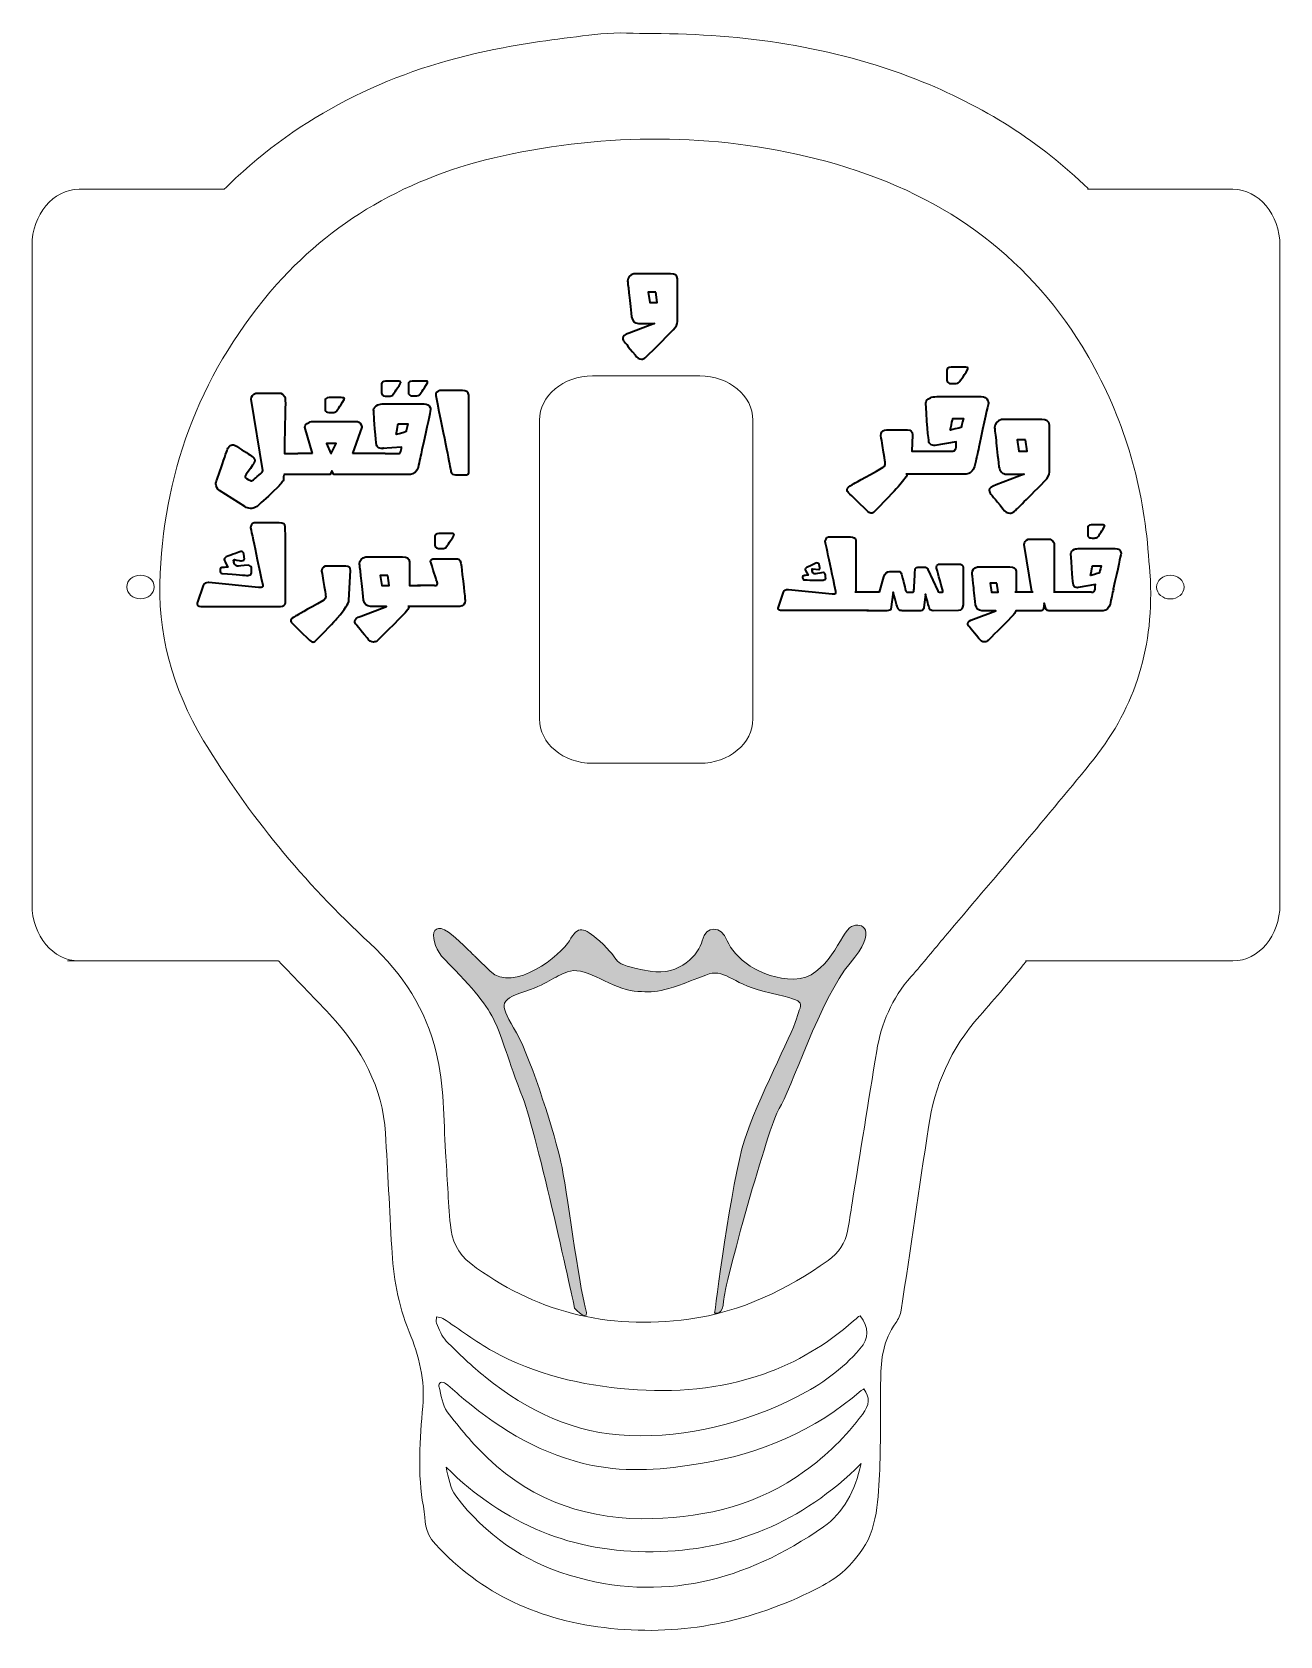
# Model space of a CAD drawing. Header units: inches. Extents: x 3.2 to 14.6, y 3.1 to 17.7.
import ezdxf

# ---------------------------------------------------------------- set-up
doc = ezdxf.new("R2010")
doc.units = ezdxf.units.IN
doc.header["$LTSCALE"] = 0.03937
doc.header["$MEASUREMENT"] = 0
for name, color, linetype in [('cutting bulb offset curve', 1, 'Continuous'), ('cutting hanging', 1, 'Continuous'), ('cutting switch', 1, 'Continuous'), ('Default', 7, 'Continuous'), ('vector engraving text', 5, 'Continuous'), ('vector engravingbulb', 5, 'Continuous'), ('vector engravingelectric curve', 5, 'Continuous')]:
    doc.layers.add(name, color=color, linetype=linetype)

# ---------------------------------------------------------------- blocks, each defined once
blk = doc.blocks.new('block 13')
at = {"layer": 'vector engravingbulb', "lineweight": 0}
blk.add_open_spline([(10.768, 4.667), (10.712, 4.418), (10.61, 4.22), (10.426, 4.092), (9.72, 3.602), (8.956, 3.401), (8.12, 3.655), (7.707, 3.78), (7.358, 4.018), (7.091, 4.374), (7.04, 4.442), (7.023, 4.54), (7.003, 4.634), (7.534, 4.111), (8.156, 3.858), (8.881, 3.867), (9.603, 3.876), (10.229, 4.13), (10.768, 4.667)], degree=3, knots=[0, 0, 0, 0, 1, 1, 1, 2, 2, 2, 3, 3, 3, 4, 4, 4, 5, 5, 5, 6, 6, 6, 6], dxfattribs=at)
blk = doc.blocks.new('block 14')
at = {"layer": 'vector engravingbulb', "lineweight": 0}
blk.add_open_spline([(10.76, 6.006), (10.84, 5.901), (10.844, 5.806), (10.758, 5.707), (10.598, 5.522), (10.403, 5.382), (10.19, 5.275), (9.709, 5.031), (9.201, 4.902), (8.665, 4.921), (8.173, 4.939), (7.745, 5.139), (7.361, 5.45), (7.236, 5.551), (7.118, 5.663), (7.004, 5.778), (6.963, 5.82), (6.941, 5.885), (6.914, 5.942), (6.907, 5.956), (6.915, 5.979), (6.916, 5.998), (6.935, 5.993), (6.958, 5.994), (6.974, 5.984), (7.125, 5.885), (7.269, 5.774), (7.427, 5.687), (7.812, 5.474), (8.23, 5.377), (8.662, 5.342), (9.077, 5.308), (9.485, 5.34), (9.882, 5.479), (10.185, 5.585), (10.457, 5.747), (10.7, 5.961), (10.715, 5.975), (10.73, 5.988), (10.746, 6.001), (10.75, 6.004), (10.755, 6.005), (10.76, 6.006)], degree=3, knots=[0, 0, 0, 0, 1, 1, 1, 2, 2, 2, 3, 3, 3, 4, 4, 4, 5, 5, 5, 6, 6, 6, 7, 7, 7, 8, 8, 8, 9, 9, 9, 10, 10, 10, 11, 11, 11, 12, 12, 12, 13, 13, 13, 14, 14, 14, 14], dxfattribs=at)
blk = doc.blocks.new('block 15')
at = {"layer": 'vector engravingbulb', "lineweight": 0}
blk.add_open_spline([(10.793, 5.344), (10.849, 5.266), (10.847, 5.201), (10.78, 5.112), (10.63, 4.912), (10.456, 4.741), (10.256, 4.597), (9.842, 4.296), (9.372, 4.183), (8.878, 4.168), (8.313, 4.151), (7.802, 4.315), (7.378, 4.718), (7.245, 4.845), (7.125, 4.989), (7.013, 5.137), (6.968, 5.198), (6.959, 5.289), (6.937, 5.368), (6.934, 5.378), (6.945, 5.401), (6.953, 5.403), (6.966, 5.407), (6.987, 5.403), (6.998, 5.395), (7.054, 5.348), (7.108, 5.298), (7.164, 5.252), (7.51, 4.964), (7.887, 4.741), (8.327, 4.651), (8.657, 4.584), (8.985, 4.614), (9.312, 4.667), (9.853, 4.756), (10.345, 4.962), (10.769, 5.329), (10.776, 5.335), (10.785, 5.339), (10.793, 5.344)], degree=3, knots=[0, 0, 0, 0, 1, 1, 1, 2, 2, 2, 3, 3, 3, 4, 4, 4, 5, 5, 5, 6, 6, 6, 7, 7, 7, 8, 8, 8, 9, 9, 9, 10, 10, 10, 11, 11, 11, 12, 12, 12, 13, 13, 13, 13], dxfattribs=at)
blk = doc.blocks.new('block 16')
at = {"layer": 'vector engravingbulb', "lineweight": 0}
blk.add_open_spline([(13.393, 12.683), (13.423, 12.023), (13.233, 11.491), (12.848, 11.017), (12.419, 10.489), (11.971, 9.972), (11.531, 9.451), (11.428, 9.329), (11.329, 9.205), (11.223, 9.085), (11.046, 8.886), (10.951, 8.658), (10.91, 8.412), (10.834, 7.951), (10.761, 7.49), (10.687, 7.029), (10.674, 6.945), (10.661, 6.861), (10.645, 6.777), (10.624, 6.669), (10.567, 6.579), (10.468, 6.509), (10.095, 6.246), (9.686, 6.044), (9.206, 5.978), (8.457, 5.875), (7.797, 6.05), (7.226, 6.481), (7.104, 6.573), (7.054, 6.698), (7.041, 6.832), (7.021, 7.052), (7.012, 7.272), (6.998, 7.493), (6.979, 7.795), (6.985, 8.099), (6.913, 8.399), (6.821, 8.78), (6.616, 9.106), (6.309, 9.389), (5.71, 9.941), (5.208, 10.554), (4.802, 11.225), (4.514, 11.702), (4.38, 12.21), (4.408, 12.746), (4.456, 13.711), (4.785, 14.594), (5.467, 15.365), (6.013, 15.981), (6.731, 16.373), (7.601, 16.549), (8.556, 16.741), (9.507, 16.733), (10.448, 16.481), (11.49, 16.201), (12.261, 15.637), (12.773, 14.804), (13.104, 14.265), (13.294, 13.689), (13.36, 13.081), (13.377, 12.924), (13.386, 12.765), (13.393, 12.683)], degree=3, knots=[0, 0, 0, 0, 1, 1, 1, 2, 2, 2, 3, 3, 3, 4, 4, 4, 5, 5, 5, 6, 6, 6, 7, 7, 7, 8, 8, 8, 9, 9, 9, 10, 10, 10, 11, 11, 11, 12, 12, 12, 13, 13, 13, 14, 14, 14, 15, 15, 15, 16, 16, 16, 17, 17, 17, 18, 18, 18, 19, 19, 19, 20, 20, 20, 21, 21, 21, 21], dxfattribs=at)
blk = doc.blocks.new('block 63')
at = {"layer": 'vector engraving text', "color": 179, "lineweight": 35}
blk.add_open_spline([(10.836, 12.406), (10.836, 12.406), (10.037, 12.406), (10.037, 12.406), (10.022, 12.407), (10.015, 12.414), (10.016, 12.426), (10.016, 12.426), (10.063, 12.573), (10.063, 12.573), (10.071, 12.589), (10.085, 12.597), (10.104, 12.597), (10.104, 12.597), (10.109, 12.597), (10.109, 12.597), (10.109, 12.597), (10.506, 12.556), (10.506, 12.556), (10.51, 12.556), (10.514, 12.556), (10.517, 12.556), (10.533, 12.556), (10.54, 12.561), (10.54, 12.571), (10.54, 12.573), (10.54, 12.575), (10.54, 12.577), (10.508, 12.728), (10.482, 12.848), (10.463, 12.938), (10.454, 12.981), (10.447, 13.013), (10.443, 13.033), (10.443, 13.052), (10.452, 13.066), (10.471, 13.074), (10.471, 13.074), (10.671, 13.074), (10.671, 13.074), (10.702, 13.074), (10.719, 13.063), (10.72, 13.041), (10.72, 13.041), (10.72, 12.957), (10.72, 12.957), (10.72, 12.957), (10.721, 12.572), (10.721, 12.572)], degree=3, knots=[0, 0, 0, 0, 1, 1, 1, 2, 2, 2, 3, 3, 3, 4, 4, 4, 5, 5, 5, 6, 6, 6, 7, 7, 7, 8, 8, 8, 9, 9, 9, 10, 10, 10, 11, 11, 11, 12, 12, 12, 13, 13, 13, 14, 14, 14, 15, 15, 15, 16, 16, 16, 16], dxfattribs=at)
blk = doc.blocks.new('block 64')
at = {"layer": 'vector engraving text', "color": 179, "lineweight": 35}
blk.add_open_spline([(10.369, 12.836), (10.369, 12.837), (10.37, 12.837), (10.37, 12.837), (10.371, 12.837), (10.372, 12.837), (10.373, 12.836), (10.38, 12.836), (10.386, 12.831), (10.389, 12.822), (10.389, 12.822), (10.393, 12.792), (10.393, 12.792), (10.393, 12.792), (10.393, 12.787), (10.393, 12.787), (10.392, 12.782), (10.39, 12.779), (10.386, 12.778), (10.386, 12.778), (10.327, 12.783), (10.327, 12.783), (10.327, 12.783), (10.324, 12.783), (10.324, 12.783), (10.323, 12.783), (10.323, 12.765), (10.323, 12.764), (10.323, 12.764), (10.323, 12.78), (10.323, 12.78), (10.323, 12.777), (10.325, 12.755), (10.329, 12.749), (10.333, 12.742), (10.338, 12.738), (10.343, 12.738), (10.343, 12.738), (10.344, 12.738), (10.344, 12.738), (10.345, 12.738), (10.347, 12.738), (10.348, 12.738), (10.348, 12.738), (10.348, 12.738), (10.348, 12.738), (10.355, 12.739), (10.38, 12.743), (10.423, 12.75), (10.437, 12.747), (10.444, 12.739), (10.445, 12.727), (10.445, 12.727), (10.446, 12.71), (10.446, 12.71), (10.446, 12.707), (10.447, 12.704), (10.447, 12.702), (10.447, 12.702), (10.447, 12.698), (10.447, 12.698), (10.446, 12.692), (10.443, 12.688), (10.439, 12.686), (10.434, 12.684), (10.429, 12.682), (10.423, 12.682), (10.419, 12.681), (10.412, 12.681), (10.402, 12.681), (10.375, 12.681), (10.325, 12.682), (10.253, 12.684), (10.253, 12.684), (10.253, 12.684), (10.253, 12.684), (10.244, 12.685), (10.239, 12.691), (10.238, 12.703), (10.238, 12.703), (10.237, 12.703), (10.237, 12.704), (10.237, 12.706), (10.238, 12.709), (10.238, 12.711), (10.239, 12.718), (10.242, 12.722), (10.248, 12.722), (10.254, 12.723), (10.267, 12.725), (10.287, 12.728), (10.287, 12.728), (10.263, 12.769), (10.263, 12.769), (10.261, 12.772), (10.261, 12.774), (10.261, 12.776), (10.261, 12.776), (10.261, 12.78), (10.261, 12.78), (10.261, 12.788), (10.268, 12.794), (10.281, 12.799), (10.332, 12.824), (10.36, 12.836), (10.366, 12.837), (10.366, 12.837), (10.369, 12.836), (10.369, 12.836)], degree=3, knots=[0, 0, 0, 0, 1, 1, 1, 2, 2, 2, 3, 3, 3, 4, 4, 4, 5, 5, 5, 6, 6, 6, 7, 7, 7, 8, 8, 8, 9, 9, 9, 10, 10, 10, 11, 11, 11, 12, 12, 12, 13, 13, 13, 14, 14, 14, 15, 15, 15, 16, 16, 16, 17, 17, 17, 18, 18, 18, 19, 19, 19, 20, 20, 20, 21, 21, 21, 22, 22, 22, 23, 23, 23, 24, 24, 24, 25, 25, 25, 26, 26, 26, 27, 27, 27, 28, 28, 28, 29, 29, 29, 30, 30, 30, 31, 31, 31, 32, 32, 32, 33, 33, 33, 34, 34, 34, 35, 35, 35, 36, 36, 36, 36], dxfattribs=at)
blk = doc.blocks.new('block 65')
at = {"layer": 'vector engraving text', "color": 179, "lineweight": 35}
blk.add_open_spline([(10.934, 12.572), (10.934, 12.572), (10.976, 12.711), (10.976, 12.711), (10.985, 12.744), (11.003, 12.761), (11.028, 12.761), (11.028, 12.761), (11.104, 12.761), (11.104, 12.761), (11.122, 12.761), (11.132, 12.752), (11.136, 12.735), (11.159, 12.634), (11.173, 12.582), (11.178, 12.578), (11.182, 12.574), (11.187, 12.572), (11.192, 12.572), (11.192, 12.572), (11.242, 12.572), (11.242, 12.572), (11.246, 12.574), (11.248, 12.58), (11.248, 12.59), (11.248, 12.597), (11.251, 12.651), (11.257, 12.753), (11.257, 12.753), (11.258, 12.773), (11.258, 12.773), (11.259, 12.789), (11.268, 12.798), (11.284, 12.798), (11.284, 12.798), (11.354, 12.798), (11.354, 12.798), (11.362, 12.798), (11.369, 12.791), (11.374, 12.778), (11.374, 12.778), (11.464, 12.584), (11.464, 12.584), (11.469, 12.576), (11.474, 12.572), (11.48, 12.572), (11.48, 12.572), (11.504, 12.572), (11.504, 12.572), (11.508, 12.574), (11.511, 12.576), (11.511, 12.58), (11.511, 12.582), (11.51, 12.585), (11.509, 12.588), (11.472, 12.721), (11.453, 12.791), (11.453, 12.796), (11.453, 12.796), (11.453, 12.803), (11.453, 12.803), (11.456, 12.819), (11.467, 12.827), (11.487, 12.827), (11.487, 12.827), (11.654, 12.827), (11.654, 12.827), (11.679, 12.827), (11.693, 12.817), (11.694, 12.798), (11.694, 12.798), (11.694, 12.457), (11.694, 12.457), (11.691, 12.426), (11.677, 12.408), (11.653, 12.405), (11.653, 12.405), (11.422, 12.404), (11.422, 12.404), (11.407, 12.404), (11.396, 12.409), (11.391, 12.419), (11.386, 12.429), (11.373, 12.475), (11.353, 12.554), (11.353, 12.554), (11.339, 12.43), (11.339, 12.43), (11.335, 12.416), (11.325, 12.407), (11.311, 12.404), (11.311, 12.404), (11.142, 12.404), (11.142, 12.404), (11.127, 12.404), (11.115, 12.408), (11.107, 12.417), (11.099, 12.425), (11.084, 12.477), (11.06, 12.572), (11.06, 12.572), (11.039, 12.419), (11.039, 12.419), (11.037, 12.409), (11.025, 12.404), (11.003, 12.404), (11.003, 12.404), (10.819, 12.404), (10.819, 12.404)], degree=3, knots=[0, 0, 0, 0, 1, 1, 1, 2, 2, 2, 3, 3, 3, 4, 4, 4, 5, 5, 5, 6, 6, 6, 7, 7, 7, 8, 8, 8, 9, 9, 9, 10, 10, 10, 11, 11, 11, 12, 12, 12, 13, 13, 13, 14, 14, 14, 15, 15, 15, 16, 16, 16, 17, 17, 17, 18, 18, 18, 19, 19, 19, 20, 20, 20, 21, 21, 21, 22, 22, 22, 23, 23, 23, 24, 24, 24, 25, 25, 25, 26, 26, 26, 27, 27, 27, 28, 28, 28, 29, 29, 29, 30, 30, 30, 31, 31, 31, 32, 32, 32, 33, 33, 33, 34, 34, 34, 35, 35, 35, 36, 36, 36, 36], dxfattribs=at)
blk = doc.blocks.new('block 66')
at = {"layer": 'vector engraving text', "color": 179, "lineweight": 35}
blk.add_open_spline([(12.262, 12.404), (12.262, 12.404), (12.172, 12.404), (12.172, 12.404), (12.167, 12.389), (12.156, 12.372), (12.14, 12.354), (11.997, 12.21), (11.922, 12.135), (11.915, 12.13), (11.905, 12.124), (11.896, 12.121), (11.887, 12.121), (11.868, 12.121), (11.851, 12.131), (11.836, 12.153), (11.777, 12.224), (11.745, 12.264), (11.739, 12.272), (11.738, 12.278), (11.737, 12.281), (11.737, 12.282), (11.737, 12.284), (11.736, 12.286), (11.736, 12.288), (11.736, 12.303), (11.753, 12.316), (11.788, 12.328), (11.788, 12.328), (11.991, 12.404), (11.991, 12.404), (11.991, 12.404), (11.863, 12.404), (11.863, 12.404), (11.832, 12.407), (11.814, 12.424), (11.807, 12.457), (11.798, 12.537), (11.791, 12.602), (11.786, 12.651), (11.779, 12.708), (11.776, 12.738), (11.775, 12.742), (11.775, 12.742), (11.775, 12.744), (11.775, 12.744), (11.776, 12.774), (11.793, 12.793), (11.824, 12.802), (11.833, 12.802), (11.845, 12.802), (11.86, 12.802), (11.86, 12.802), (12.119, 12.802), (12.119, 12.802), (12.152, 12.802), (12.171, 12.789), (12.175, 12.762), (12.175, 12.762), (12.175, 12.572), (12.175, 12.572)], degree=3, knots=[0, 0, 0, 0, 1, 1, 1, 2, 2, 2, 3, 3, 3, 4, 4, 4, 5, 5, 5, 6, 6, 6, 7, 7, 7, 8, 8, 8, 9, 9, 9, 10, 10, 10, 11, 11, 11, 12, 12, 12, 13, 13, 13, 14, 14, 14, 15, 15, 15, 16, 16, 16, 17, 17, 17, 18, 18, 18, 19, 19, 19, 20, 20, 20, 20], dxfattribs=at)
blk = doc.blocks.new('block 67')
at = {"layer": 'vector engraving text', "color": 179, "lineweight": 35}
blk.add_lwpolyline([(12, 12.654), (11.939, 12.654), (11.952, 12.572), (12.011, 12.572), (12, 12.654)], dxfattribs=at)
blk = doc.blocks.new('block 68')
at = {"layer": 'vector engraving text', "color": 179, "lineweight": 35}
blk.add_open_spline([(12.318, 12.571), (12.318, 12.571), (12.318, 12.577), (12.318, 12.577), (12.318, 12.577), (12.249, 13.005), (12.249, 13.005), (12.249, 13.027), (12.261, 13.043), (12.285, 13.053), (12.285, 13.053), (12.352, 13.053), (12.352, 13.053), (12.381, 13.053), (12.425, 13.053), (12.485, 13.053), (12.503, 13.044), (12.514, 13.031), (12.519, 13.014), (12.519, 13.014), (12.519, 13.011), (12.519, 13.011), (12.52, 13.003), (12.52, 12.857), (12.519, 12.571)], degree=3, knots=[0, 0, 0, 0, 1, 1, 1, 2, 2, 2, 3, 3, 3, 4, 4, 4, 5, 5, 5, 6, 6, 6, 7, 7, 7, 8, 8, 8, 8], dxfattribs=at)
blk = doc.blocks.new('block 69')
at = {"layer": 'vector engraving text', "color": 179, "lineweight": 35}
blk.add_open_spline([(12.635, 12.404), (12.635, 12.404), (12.472, 12.404), (12.472, 12.404), (12.461, 12.404), (12.453, 12.408), (12.448, 12.416), (12.448, 12.416), (12.431, 12.474), (12.431, 12.474), (12.431, 12.474), (12.423, 12.425), (12.423, 12.425), (12.422, 12.413), (12.415, 12.406), (12.403, 12.404), (12.403, 12.404), (12.242, 12.404), (12.242, 12.404)], degree=3, knots=[0, 0, 0, 0, 1, 1, 1, 2, 2, 2, 3, 3, 3, 4, 4, 4, 5, 5, 5, 6, 6, 6, 6], dxfattribs=at)
blk = doc.blocks.new('block 70')
at = {"layer": 'vector engraving text', "color": 179, "lineweight": 35}
blk.add_open_spline([(12.86, 12.572), (12.873, 12.572), (12.881, 12.574), (12.883, 12.578), (12.886, 12.581), (12.888, 12.586), (12.89, 12.592), (12.89, 12.592), (12.892, 12.601), (12.892, 12.601), (12.893, 12.603), (12.893, 12.639), (12.894, 12.641), (12.894, 12.641), (12.738, 12.614), (12.738, 12.614), (12.736, 12.614), (12.734, 12.613), (12.731, 12.613), (12.716, 12.613), (12.704, 12.62), (12.697, 12.634), (12.693, 12.64), (12.685, 12.713), (12.672, 12.921), (12.672, 12.937), (12.683, 12.95), (12.705, 12.961), (12.717, 12.966), (12.733, 12.968), (12.753, 12.968), (12.753, 12.968), (13.075, 12.968), (13.075, 12.968), (13.098, 12.968), (13.114, 12.959), (13.123, 12.941), (13.126, 12.934), (13.127, 12.928), (13.127, 12.925), (13.127, 12.925), (13.127, 12.922), (13.127, 12.922), (13.123, 12.901), (13.1, 12.794), (13.057, 12.601), (13.057, 12.601), (13.058, 12.601), (13.058, 12.601), (13.049, 12.559), (13.038, 12.512), (13.027, 12.461), (13.015, 12.428), (12.995, 12.409), (12.965, 12.404), (12.965, 12.404), (12.613, 12.404), (12.613, 12.404)], degree=3, knots=[0, 0, 0, 0, 1, 1, 1, 2, 2, 2, 3, 3, 3, 4, 4, 4, 5, 5, 5, 6, 6, 6, 7, 7, 7, 8, 8, 8, 9, 9, 9, 10, 10, 10, 11, 11, 11, 12, 12, 12, 13, 13, 13, 14, 14, 14, 15, 15, 15, 16, 16, 16, 17, 17, 17, 18, 18, 18, 19, 19, 19, 19], dxfattribs=at)
blk = doc.blocks.new('block 71')
at = {"layer": 'vector engraving text', "color": 179, "lineweight": 35}
blk.add_open_spline([(12.954, 13.183), (12.97, 13.183), (12.978, 13.18), (12.979, 13.174), (12.979, 13.172), (12.978, 13.169), (12.978, 13.167), (12.941, 13.11), (12.92, 13.078), (12.914, 13.072), (12.908, 13.067), (12.898, 13.064), (12.883, 13.063), (12.883, 13.063), (12.865, 13.063), (12.865, 13.063), (12.865, 13.063), (12.854, 13.064), (12.854, 13.064), (12.84, 13.064), (12.831, 13.07), (12.826, 13.081), (12.825, 13.085), (12.825, 13.089), (12.825, 13.091), (12.825, 13.091), (12.825, 13.161), (12.825, 13.161), (12.825, 13.173), (12.835, 13.18), (12.856, 13.183), (12.856, 13.183), (12.954, 13.183), (12.954, 13.183)], degree=3, knots=[0, 0, 0, 0, 1, 1, 1, 2, 2, 2, 3, 3, 3, 4, 4, 4, 5, 5, 5, 6, 6, 6, 7, 7, 7, 8, 8, 8, 9, 9, 9, 10, 10, 10, 11, 11, 11, 11], dxfattribs=at)
blk = doc.blocks.new('block 72')
at = {"layer": 'vector engraving text', "color": 179, "lineweight": 35}
blk.add_open_spline([(12.85, 12.724), (12.85, 12.724), (12.853, 12.724), (12.853, 12.724), (12.905, 12.738), (12.931, 12.746), (12.931, 12.747), (12.931, 12.75), (12.936, 12.771), (12.946, 12.81), (12.946, 12.81), (12.87, 12.81), (12.87, 12.81), (12.868, 12.81), (12.864, 12.795), (12.859, 12.764), (12.859, 12.764), (12.85, 12.724), (12.85, 12.724)], degree=3, knots=[0, 0, 0, 0, 1, 1, 1, 2, 2, 2, 3, 3, 3, 4, 4, 4, 5, 5, 5, 6, 6, 6, 6], dxfattribs=at)
blk = doc.blocks.new('block 73')
at = {"layer": 'vector engraving text', "color": 179, "lineweight": 35}
blk.add_open_spline([(11.192, 13.642), (11.173, 13.611), (11.144, 13.574), (11.106, 13.529), (11.098, 13.519), (11.025, 13.443), (10.887, 13.3), (10.878, 13.292), (10.87, 13.289), (10.862, 13.289), (10.86, 13.289), (10.859, 13.289), (10.857, 13.289), (10.857, 13.289), (10.849, 13.292), (10.849, 13.292), (10.839, 13.295), (10.821, 13.31), (10.796, 13.337), (10.696, 13.433), (10.646, 13.482), (10.645, 13.486), (10.642, 13.494), (10.641, 13.498), (10.641, 13.501), (10.641, 13.501), (10.641, 13.505), (10.641, 13.505), (10.641, 13.518), (10.658, 13.533), (10.691, 13.55), (10.704, 13.557), (10.796, 13.609), (10.969, 13.705), (10.982, 13.716), (10.988, 13.728), (10.988, 13.74), (10.988, 13.74), (10.988, 13.743), (10.988, 13.743), (10.988, 13.748), (10.984, 13.776), (10.976, 13.826), (10.968, 13.872), (10.959, 13.928), (10.947, 13.995), (10.947, 14.02), (10.959, 14.036), (10.982, 14.043), (10.993, 14.044), (11.003, 14.044), (11.013, 14.044), (11.013, 14.044), (11.19, 14.044), (11.19, 14.044), (11.219, 14.044), (11.235, 14.03), (11.236, 14.001), (11.236, 14.001), (11.228, 13.851), (11.228, 13.851), (11.228, 13.851), (11.311, 13.851), (11.311, 13.851)], degree=3, knots=[0, 0, 0, 0, 1, 1, 1, 2, 2, 2, 3, 3, 3, 4, 4, 4, 5, 5, 5, 6, 6, 6, 7, 7, 7, 8, 8, 8, 9, 9, 9, 10, 10, 10, 11, 11, 11, 12, 12, 12, 13, 13, 13, 14, 14, 14, 15, 15, 15, 16, 16, 16, 17, 17, 17, 18, 18, 18, 19, 19, 19, 20, 20, 20, 21, 21, 21, 21], dxfattribs=at)
blk = doc.blocks.new('block 74')
at = {"layer": 'vector engraving text', "color": 179, "lineweight": 35}
blk.add_open_spline([(11.28, 13.851), (11.28, 13.851), (11.59, 13.851), (11.59, 13.851), (11.606, 13.851), (11.615, 13.854), (11.619, 13.859), (11.622, 13.863), (11.624, 13.868), (11.627, 13.876), (11.627, 13.876), (11.63, 13.888), (11.63, 13.888), (11.631, 13.89), (11.631, 13.935), (11.632, 13.937), (11.632, 13.937), (11.438, 13.904), (11.438, 13.904), (11.435, 13.903), (11.432, 13.903), (11.429, 13.903), (11.409, 13.903), (11.395, 13.911), (11.386, 13.928), (11.382, 13.936), (11.371, 14.027), (11.355, 14.287), (11.355, 14.306), (11.369, 14.323), (11.397, 14.336), (11.411, 14.343), (11.431, 14.346), (11.456, 14.346), (11.456, 14.346), (11.858, 14.346), (11.858, 14.346), (11.887, 14.346), (11.907, 14.334), (11.918, 14.312), (11.921, 14.303), (11.923, 14.296), (11.923, 14.291), (11.923, 14.291), (11.923, 14.288), (11.923, 14.288), (11.918, 14.262), (11.889, 14.129), (11.836, 13.888), (11.836, 13.888), (11.837, 13.888), (11.837, 13.888), (11.825, 13.835), (11.812, 13.776), (11.798, 13.713), (11.783, 13.671), (11.758, 13.648), (11.721, 13.642)], degree=3, knots=[0, 0, 0, 0, 1, 1, 1, 2, 2, 2, 3, 3, 3, 4, 4, 4, 5, 5, 5, 6, 6, 6, 7, 7, 7, 8, 8, 8, 9, 9, 9, 10, 10, 10, 11, 11, 11, 12, 12, 12, 13, 13, 13, 14, 14, 14, 15, 15, 15, 16, 16, 16, 17, 17, 17, 18, 18, 18, 19, 19, 19, 19], dxfattribs=at)
blk = doc.blocks.new('block 75')
at = {"layer": 'vector engraving text', "color": 179, "lineweight": 35}
blk.add_open_spline([(11.707, 14.614), (11.727, 14.614), (11.737, 14.61), (11.738, 14.602), (11.738, 14.6), (11.737, 14.597), (11.737, 14.594), (11.691, 14.522), (11.664, 14.483), (11.657, 14.476), (11.65, 14.469), (11.637, 14.465), (11.619, 14.465), (11.619, 14.465), (11.596, 14.465), (11.596, 14.465), (11.596, 14.465), (11.582, 14.465), (11.582, 14.465), (11.565, 14.465), (11.554, 14.472), (11.548, 14.487), (11.546, 14.492), (11.546, 14.496), (11.546, 14.499), (11.546, 14.499), (11.546, 14.586), (11.546, 14.586), (11.546, 14.602), (11.559, 14.611), (11.585, 14.614), (11.585, 14.614), (11.707, 14.614), (11.707, 14.614)], degree=3, knots=[0, 0, 0, 0, 1, 1, 1, 2, 2, 2, 3, 3, 3, 4, 4, 4, 5, 5, 5, 6, 6, 6, 7, 7, 7, 8, 8, 8, 9, 9, 9, 10, 10, 10, 11, 11, 11, 11], dxfattribs=at)
blk = doc.blocks.new('block 76')
at = {"layer": 'vector engraving text', "color": 179, "lineweight": 35}
blk.add_open_spline([(11.578, 14.041), (11.578, 14.041), (11.58, 14.041), (11.58, 14.041), (11.646, 14.059), (11.678, 14.068), (11.678, 14.07), (11.678, 14.074), (11.684, 14.1), (11.697, 14.148), (11.697, 14.148), (11.602, 14.148), (11.602, 14.148), (11.599, 14.148), (11.595, 14.129), (11.589, 14.091), (11.589, 14.091), (11.578, 14.041), (11.578, 14.041)], degree=3, knots=[0, 0, 0, 0, 1, 1, 1, 2, 2, 2, 3, 3, 3, 4, 4, 4, 5, 5, 5, 6, 6, 6, 6], dxfattribs=at)
blk = doc.blocks.new('block 77')
at = {"layer": 'vector engraving text', "color": 179, "lineweight": 35}
blk.add_open_spline([(11.979, 14.064), (11.979, 14.064), (11.979, 14.066), (11.979, 14.066), (11.981, 14.103), (12.001, 14.127), (12.041, 14.138), (12.052, 14.139), (12.067, 14.139), (12.086, 14.139), (12.086, 14.139), (12.409, 14.139), (12.409, 14.139), (12.45, 14.139), (12.473, 14.122), (12.478, 14.088), (12.478, 14.088), (12.478, 13.661), (12.478, 13.661), (12.477, 13.637), (12.463, 13.61), (12.434, 13.58), (12.256, 13.4), (12.163, 13.307), (12.154, 13.3), (12.142, 13.292), (12.13, 13.288), (12.119, 13.288), (12.095, 13.288), (12.074, 13.302), (12.055, 13.329), (11.982, 13.417), (11.942, 13.466), (11.935, 13.477), (11.933, 13.484), (11.932, 13.488), (11.932, 13.49), (11.931, 13.492), (11.931, 13.495), (11.931, 13.497), (11.931, 13.516), (11.952, 13.532), (11.995, 13.546), (11.995, 13.546), (12.249, 13.642), (12.249, 13.642), (12.249, 13.642), (12.089, 13.642), (12.089, 13.642), (12.051, 13.645), (12.028, 13.667), (12.019, 13.708), (12.008, 13.808), (11.999, 13.889), (11.993, 13.95), (11.985, 14.021), (11.98, 14.059), (11.979, 14.064)], degree=3, knots=[0, 0, 0, 0, 1, 1, 1, 2, 2, 2, 3, 3, 3, 4, 4, 4, 5, 5, 5, 6, 6, 6, 7, 7, 7, 8, 8, 8, 9, 9, 9, 10, 10, 10, 11, 11, 11, 12, 12, 12, 13, 13, 13, 14, 14, 14, 15, 15, 15, 16, 16, 16, 17, 17, 17, 18, 18, 18, 19, 19, 19, 19], dxfattribs=at)
blk = doc.blocks.new('block 78')
at = {"layer": 'vector engraving text', "color": 179, "lineweight": 35}
blk.add_lwpolyline([(12.26, 13.954), (12.184, 13.954), (12.201, 13.852), (12.274, 13.852), (12.26, 13.954)], dxfattribs=at)
blk = doc.blocks.new('block 79')
at = {"layer": 'vector engraving text', "color": 179, "lineweight": 35}
blk.add_open_spline([(5.544, 12.473), (5.541, 12.453), (5.526, 12.444), (5.5, 12.443), (5.5, 12.443), (4.781, 12.443), (4.781, 12.443), (4.781, 12.443), (4.776, 12.443), (4.776, 12.443), (4.755, 12.443), (4.744, 12.45), (4.744, 12.466), (4.744, 12.471), (4.745, 12.477), (4.748, 12.483), (4.748, 12.483), (4.797, 12.634), (4.797, 12.634), (4.806, 12.651), (4.822, 12.66), (4.844, 12.66), (4.844, 12.66), (4.85, 12.66), (4.85, 12.66), (4.85, 12.66), (5.3, 12.614), (5.3, 12.614), (5.305, 12.614), (5.309, 12.614), (5.312, 12.614), (5.331, 12.614), (5.34, 12.62), (5.34, 12.631), (5.34, 12.633), (5.339, 12.635), (5.339, 12.637), (5.302, 12.809), (5.273, 12.946), (5.252, 13.047), (5.241, 13.096), (5.233, 13.132), (5.229, 13.156), (5.229, 13.177), (5.239, 13.193), (5.261, 13.202), (5.261, 13.202), (5.487, 13.202), (5.487, 13.202), (5.524, 13.202), (5.542, 13.189), (5.543, 13.164), (5.543, 13.164), (5.544, 13.069), (5.544, 13.069), (5.544, 13.069), (5.544, 12.473), (5.544, 12.473)], degree=3, knots=[0, 0, 0, 0, 1, 1, 1, 2, 2, 2, 3, 3, 3, 4, 4, 4, 5, 5, 5, 6, 6, 6, 7, 7, 7, 8, 8, 8, 9, 9, 9, 10, 10, 10, 11, 11, 11, 12, 12, 12, 13, 13, 13, 14, 14, 14, 15, 15, 15, 16, 16, 16, 17, 17, 17, 18, 18, 18, 19, 19, 19, 19], dxfattribs=at)
blk = doc.blocks.new('block 80')
at = {"layer": 'vector engraving text', "color": 179, "lineweight": 35}
blk.add_open_spline([(5.147, 12.941), (5.161, 12.941), (5.168, 12.927), (5.17, 12.897), (5.172, 12.875), (5.172, 12.88), (5.172, 12.874), (5.172, 12.864), (5.164, 12.858), (5.147, 12.856), (5.147, 12.856), (5.146, 12.856), (5.146, 12.856), (5.138, 12.856), (5.116, 12.86), (5.081, 12.868), (5.081, 12.868), (5.077, 12.848), (5.077, 12.848), (5.074, 12.846), (5.072, 12.864), (5.072, 12.862), (5.075, 12.84), (5.087, 12.809), (5.107, 12.809), (5.107, 12.809), (5.107, 12.809), (5.107, 12.809), (5.116, 12.809), (5.151, 12.812), (5.211, 12.818), (5.229, 12.812), (5.238, 12.801), (5.238, 12.784), (5.238, 12.784), (5.238, 12.761), (5.238, 12.761), (5.238, 12.743), (5.233, 12.732), (5.225, 12.729), (5.218, 12.726), (5.21, 12.724), (5.202, 12.724), (5.182, 12.724), (5.105, 12.731), (4.97, 12.743), (4.958, 12.745), (4.951, 12.753), (4.951, 12.769), (4.951, 12.787), (4.956, 12.796), (4.967, 12.796), (4.976, 12.796), (4.994, 12.798), (5.022, 12.8), (5, 12.839), (4.988, 12.862), (4.988, 12.868), (4.988, 12.868), (4.988, 12.869), (4.988, 12.869), (4.988, 12.88), (5, 12.89), (5.022, 12.898), (5.095, 12.927), (5.136, 12.941), (5.143, 12.941), (5.143, 12.941), (5.147, 12.941), (5.147, 12.941)], degree=3, knots=[0, 0, 0, 0, 1, 1, 1, 2, 2, 2, 3, 3, 3, 4, 4, 4, 5, 5, 5, 6, 6, 6, 7, 7, 7, 8, 8, 8, 9, 9, 9, 10, 10, 10, 11, 11, 11, 12, 12, 12, 13, 13, 13, 14, 14, 14, 15, 15, 15, 16, 16, 16, 17, 17, 17, 18, 18, 18, 19, 19, 19, 20, 20, 20, 21, 21, 21, 22, 22, 22, 23, 23, 23, 23], dxfattribs=at)
blk = doc.blocks.new('block 81')
at = {"layer": 'vector engraving text', "color": 179, "lineweight": 35}
blk.add_open_spline([(6.017, 12.339), (6.01, 12.33), (5.943, 12.26), (5.818, 12.131), (5.81, 12.124), (5.802, 12.12), (5.795, 12.12), (5.793, 12.12), (5.792, 12.12), (5.791, 12.121), (5.791, 12.121), (5.783, 12.123), (5.783, 12.123), (5.774, 12.126), (5.758, 12.14), (5.735, 12.164), (5.644, 12.251), (5.599, 12.297), (5.598, 12.3), (5.595, 12.307), (5.594, 12.311), (5.594, 12.313), (5.594, 12.313), (5.594, 12.317), (5.594, 12.317), (5.594, 12.329), (5.609, 12.342), (5.64, 12.358), (5.651, 12.364), (5.735, 12.411), (5.892, 12.499), (5.904, 12.509), (5.91, 12.52), (5.91, 12.531), (5.91, 12.531), (5.91, 12.533), (5.91, 12.533), (5.91, 12.538), (5.906, 12.563), (5.899, 12.609), (5.892, 12.651), (5.883, 12.702), (5.873, 12.763), (5.873, 12.785), (5.883, 12.8), (5.905, 12.807), (5.914, 12.807), (5.923, 12.808), (5.933, 12.808), (5.933, 12.808), (6.094, 12.808), (6.094, 12.808), (6.12, 12.808), (6.134, 12.795), (6.135, 12.768), (6.135, 12.768), (6.121, 12.501), (6.121, 12.501), (6.119, 12.471), (6.084, 12.417), (6.017, 12.339)], degree=3, knots=[0, 0, 0, 0, 1, 1, 1, 2, 2, 2, 3, 3, 3, 4, 4, 4, 5, 5, 5, 6, 6, 6, 7, 7, 7, 8, 8, 8, 9, 9, 9, 10, 10, 10, 11, 11, 11, 12, 12, 12, 13, 13, 13, 14, 14, 14, 15, 15, 15, 16, 16, 16, 17, 17, 17, 18, 18, 18, 19, 19, 19, 20, 20, 20, 20], dxfattribs=at)
blk = doc.blocks.new('block 82')
at = {"layer": 'vector engraving text', "color": 179, "lineweight": 35}
blk.add_open_spline([(6.668, 12.442), (6.662, 12.424), (6.65, 12.405), (6.631, 12.385), (6.469, 12.222), (6.384, 12.137), (6.376, 12.13), (6.365, 12.123), (6.354, 12.12), (6.344, 12.12), (6.322, 12.12), (6.303, 12.132), (6.286, 12.157), (6.219, 12.237), (6.183, 12.282), (6.176, 12.292), (6.175, 12.298), (6.174, 12.302), (6.174, 12.303), (6.173, 12.305), (6.173, 12.308), (6.173, 12.31), (6.173, 12.327), (6.192, 12.342), (6.231, 12.355), (6.231, 12.355), (6.462, 12.442), (6.462, 12.442), (6.462, 12.442), (6.317, 12.442), (6.317, 12.442), (6.282, 12.445), (6.261, 12.464), (6.253, 12.501), (6.243, 12.592), (6.235, 12.666), (6.229, 12.722), (6.222, 12.787), (6.218, 12.821), (6.217, 12.826), (6.217, 12.826), (6.217, 12.828), (6.217, 12.828), (6.218, 12.861), (6.237, 12.883), (6.273, 12.893), (6.283, 12.894), (6.297, 12.894), (6.314, 12.894), (6.314, 12.894), (6.608, 12.894), (6.608, 12.894), (6.645, 12.894), (6.666, 12.879), (6.671, 12.848), (6.671, 12.848), (6.671, 12.632), (6.671, 12.632), (6.671, 12.632), (6.77, 12.632), (6.77, 12.632)], degree=3, knots=[0, 0, 0, 0, 1, 1, 1, 2, 2, 2, 3, 3, 3, 4, 4, 4, 5, 5, 5, 6, 6, 6, 7, 7, 7, 8, 8, 8, 9, 9, 9, 10, 10, 10, 11, 11, 11, 12, 12, 12, 13, 13, 13, 14, 14, 14, 15, 15, 15, 16, 16, 16, 17, 17, 17, 18, 18, 18, 19, 19, 19, 20, 20, 20, 20], dxfattribs=at)
blk = doc.blocks.new('block 83')
at = {"layer": 'vector engraving text', "color": 179, "lineweight": 35}
blk.add_lwpolyline([(6.473, 12.725), (6.403, 12.725), (6.418, 12.632), (6.485, 12.632), (6.473, 12.725)], dxfattribs=at)
blk = doc.blocks.new('block 84')
at = {"layer": 'vector engraving text', "color": 179, "lineweight": 35}
blk.add_open_spline([(6.898, 12.632), (6.915, 12.632), (6.924, 12.638), (6.924, 12.65), (6.924, 12.65), (6.924, 12.653), (6.924, 12.653), (6.924, 12.653), (6.917, 12.674), (6.917, 12.674), (6.917, 12.678), (6.898, 12.736), (6.863, 12.846), (6.862, 12.847), (6.862, 12.849), (6.862, 12.852), (6.862, 12.866), (6.874, 12.874), (6.897, 12.876), (6.897, 12.876), (7.107, 12.876), (7.107, 12.876), (7.125, 12.874), (7.136, 12.85), (7.141, 12.804), (7.165, 12.602), (7.176, 12.498), (7.176, 12.494), (7.175, 12.465), (7.158, 12.448), (7.127, 12.442), (7.121, 12.442), (7.105, 12.442), (7.079, 12.442), (7.079, 12.442), (6.742, 12.442), (6.742, 12.442)], degree=3, knots=[0, 0, 0, 0, 1, 1, 1, 2, 2, 2, 3, 3, 3, 4, 4, 4, 5, 5, 5, 6, 6, 6, 7, 7, 7, 8, 8, 8, 9, 9, 9, 10, 10, 10, 11, 11, 11, 12, 12, 12, 12], dxfattribs=at)
blk = doc.blocks.new('block 85')
at = {"layer": 'vector engraving text', "color": 179, "lineweight": 35}
blk.add_open_spline([(7.047, 13.104), (7.066, 13.104), (7.075, 13.101), (7.076, 13.094), (7.076, 13.091), (7.075, 13.089), (7.074, 13.087), (7.033, 13.021), (7.008, 12.985), (7.002, 12.979), (6.995, 12.972), (6.984, 12.969), (6.967, 12.969), (6.967, 12.969), (6.946, 12.969), (6.946, 12.969), (6.946, 12.969), (6.934, 12.969), (6.934, 12.969), (6.918, 12.969), (6.908, 12.976), (6.903, 12.989), (6.901, 12.994), (6.901, 12.997), (6.901, 13), (6.901, 13), (6.901, 13.079), (6.901, 13.079), (6.901, 13.093), (6.912, 13.101), (6.936, 13.104), (6.936, 13.104), (7.047, 13.104), (7.047, 13.104)], degree=3, knots=[0, 0, 0, 0, 1, 1, 1, 2, 2, 2, 3, 3, 3, 4, 4, 4, 5, 5, 5, 6, 6, 6, 7, 7, 7, 8, 8, 8, 9, 9, 9, 10, 10, 10, 11, 11, 11, 11], dxfattribs=at)
blk = doc.blocks.new('block 86')
at = {"layer": 'vector engraving text', "color": 179, "lineweight": 35}
blk.add_open_spline([(5.529, 13.638), (5.528, 13.608), (5.527, 13.592), (5.526, 13.591), (5.519, 13.572), (5.499, 13.547), (5.465, 13.515), (5.395, 13.448), (5.336, 13.393), (5.287, 13.35), (5.269, 13.339), (5.253, 13.333), (5.24, 13.332), (5.24, 13.332), (5.226, 13.332), (5.226, 13.332), (5.21, 13.333), (5.193, 13.338), (5.176, 13.349), (5.176, 13.349), (4.947, 13.494), (4.947, 13.494), (4.925, 13.512), (4.914, 13.533), (4.914, 13.555), (4.914, 13.555), (4.914, 13.562), (4.914, 13.562), (4.917, 13.577), (4.937, 13.635), (4.973, 13.736), (5.003, 13.827), (5.021, 13.876), (5.025, 13.883), (5.036, 13.9), (5.047, 13.908), (5.06, 13.908), (5.06, 13.908), (5.073, 13.908), (5.073, 13.908), (5.083, 13.908), (5.108, 13.893), (5.149, 13.864), (5.211, 13.826), (5.246, 13.802), (5.257, 13.792), (5.263, 13.784), (5.266, 13.777), (5.266, 13.77), (5.266, 13.77), (5.266, 13.764), (5.266, 13.764), (5.266, 13.753), (5.249, 13.725), (5.215, 13.679), (5.193, 13.647), (5.181, 13.629), (5.179, 13.624), (5.179, 13.624), (5.178, 13.617), (5.178, 13.617), (5.18, 13.609), (5.196, 13.598), (5.226, 13.585), (5.229, 13.583), (5.234, 13.583), (5.24, 13.583), (5.244, 13.583), (5.271, 13.605), (5.322, 13.65), (5.332, 13.658), (5.338, 13.666), (5.339, 13.675), (5.339, 13.675), (5.235, 14.323), (5.235, 14.323), (5.235, 14.348), (5.248, 14.366), (5.275, 14.378), (5.275, 14.378), (5.352, 14.378), (5.352, 14.378), (5.384, 14.378), (5.435, 14.377), (5.503, 14.377), (5.523, 14.367), (5.536, 14.352), (5.541, 14.334), (5.541, 14.334), (5.541, 14.33), (5.541, 14.33), (5.541, 14.322), (5.542, 14.31), (5.545, 14.293), (5.543, 14.259), (5.54, 14.114), (5.536, 13.856), (5.536, 13.847), (5.535, 13.838), (5.535, 13.83), (5.535, 13.83), (5.657, 13.83), (5.657, 13.83)], degree=3, knots=[0, 0, 0, 0, 1, 1, 1, 2, 2, 2, 3, 3, 3, 4, 4, 4, 5, 5, 5, 6, 6, 6, 7, 7, 7, 8, 8, 8, 9, 9, 9, 10, 10, 10, 11, 11, 11, 12, 12, 12, 13, 13, 13, 14, 14, 14, 15, 15, 15, 16, 16, 16, 17, 17, 17, 18, 18, 18, 19, 19, 19, 20, 20, 20, 21, 21, 21, 22, 22, 22, 23, 23, 23, 24, 24, 24, 25, 25, 25, 26, 26, 26, 27, 27, 27, 28, 28, 28, 29, 29, 29, 30, 30, 30, 31, 31, 31, 32, 32, 32, 33, 33, 33, 34, 34, 34, 34], dxfattribs=at)
blk = doc.blocks.new('block 87')
at = {"layer": 'vector engraving text', "color": 179, "lineweight": 35}
blk.add_open_spline([(5.789, 13.829), (5.789, 13.829), (5.721, 14.068), (5.721, 14.068), (5.721, 14.086), (5.734, 14.101), (5.759, 14.113), (5.772, 14.119), (5.79, 14.122), (5.813, 14.122), (5.813, 14.122), (6.179, 14.122), (6.179, 14.122), (6.205, 14.122), (6.223, 14.111), (6.233, 14.091), (6.236, 14.083), (6.237, 14.076), (6.237, 14.072), (6.237, 14.072), (6.237, 14.069), (6.237, 14.069), (6.237, 14.069), (6.154, 13.829), (6.154, 13.829)], degree=3, knots=[0, 0, 0, 0, 1, 1, 1, 2, 2, 2, 3, 3, 3, 4, 4, 4, 5, 5, 5, 6, 6, 6, 7, 7, 7, 8, 8, 8, 8], dxfattribs=at)
blk = doc.blocks.new('block 88')
at = {"layer": 'vector engraving text', "color": 179, "lineweight": 35}
blk.add_lwpolyline([(6.308, 13.639), (5.985, 13.639), (5.967, 13.673), (5.949, 13.639), (5.631, 13.639)], dxfattribs=at)
blk = doc.blocks.new('block 89')
at = {"layer": 'vector engraving text', "color": 179, "lineweight": 35}
blk.add_open_spline([(6.051, 14.337), (6.069, 14.337), (6.079, 14.334), (6.079, 14.327), (6.079, 14.325), (6.079, 14.322), (6.078, 14.32), (6.036, 14.254), (6.012, 14.218), (6.006, 14.212), (5.999, 14.206), (5.987, 14.202), (5.971, 14.202), (5.971, 14.202), (5.95, 14.202), (5.95, 14.202), (5.95, 14.202), (5.937, 14.203), (5.937, 14.203), (5.922, 14.203), (5.912, 14.209), (5.906, 14.222), (5.905, 14.227), (5.904, 14.231), (5.904, 14.233), (5.904, 14.233), (5.904, 14.313), (5.904, 14.313), (5.904, 14.327), (5.916, 14.335), (5.94, 14.337), (5.94, 14.337), (6.051, 14.337), (6.051, 14.337)], degree=3, knots=[0, 0, 0, 0, 1, 1, 1, 2, 2, 2, 3, 3, 3, 4, 4, 4, 5, 5, 5, 6, 6, 6, 7, 7, 7, 8, 8, 8, 9, 9, 9, 10, 10, 10, 11, 11, 11, 11], dxfattribs=at)
blk = doc.blocks.new('block 90')
at = {"layer": 'vector engraving text', "color": 179, "lineweight": 35}
blk.add_lwpolyline([(5.957, 13.83), (5.96, 13.83), (6.004, 13.921), (5.916, 13.921), (5.957, 13.83)], dxfattribs=at)
blk = doc.blocks.new('block 91')
at = {"layer": 'vector engraving text', "color": 179, "lineweight": 35}
blk.add_open_spline([(6.449, 13.83), (6.48, 13.83), (6.506, 13.83), (6.529, 13.829), (6.529, 13.829), (6.559, 13.829), (6.559, 13.829), (6.573, 13.829), (6.582, 13.832), (6.585, 13.837), (6.588, 13.84), (6.59, 13.845), (6.592, 13.852), (6.592, 13.852), (6.596, 13.863), (6.596, 13.863), (6.596, 13.865), (6.597, 13.887), (6.598, 13.888), (6.598, 13.888), (6.421, 13.877), (6.421, 13.877), (6.443, 13.881), (6.436, 13.877), (6.413, 13.877), (6.395, 13.877), (6.382, 13.884), (6.373, 13.9), (6.37, 13.907), (6.365, 13.94), (6.361, 13.999), (6.35, 14.156), (6.345, 14.205), (6.345, 14.226), (6.345, 14.244), (6.358, 14.259), (6.383, 14.271), (6.397, 14.277), (6.414, 14.28), (6.437, 14.28), (6.437, 14.28), (6.803, 14.28), (6.803, 14.28), (6.829, 14.28), (6.847, 14.269), (6.858, 14.249), (6.86, 14.24), (6.862, 14.234), (6.862, 14.23), (6.862, 14.23), (6.862, 14.227), (6.862, 14.227), (6.857, 14.203), (6.831, 14.082), (6.783, 13.863), (6.783, 13.863), (6.783, 13.863), (6.783, 13.863), (6.773, 13.815), (6.761, 13.761), (6.748, 13.703), (6.735, 13.666), (6.712, 13.644), (6.678, 13.639), (6.678, 13.639), (6.278, 13.639), (6.278, 13.639)], degree=3, knots=[0, 0, 0, 0, 1, 1, 1, 2, 2, 2, 3, 3, 3, 4, 4, 4, 5, 5, 5, 6, 6, 6, 7, 7, 7, 8, 8, 8, 9, 9, 9, 10, 10, 10, 11, 11, 11, 12, 12, 12, 13, 13, 13, 14, 14, 14, 15, 15, 15, 16, 16, 16, 17, 17, 17, 18, 18, 18, 19, 19, 19, 20, 20, 20, 21, 21, 21, 22, 22, 22, 22], dxfattribs=at)
blk = doc.blocks.new('block 92')
at = {"layer": 'vector engraving text', "color": 179, "lineweight": 35}
blk.add_open_spline([(6.563, 14.486), (6.581, 14.486), (6.591, 14.483), (6.591, 14.476), (6.591, 14.474), (6.591, 14.471), (6.59, 14.469), (6.548, 14.403), (6.524, 14.367), (6.518, 14.361), (6.511, 14.355), (6.499, 14.351), (6.483, 14.351), (6.483, 14.351), (6.462, 14.351), (6.462, 14.351), (6.462, 14.351), (6.449, 14.351), (6.449, 14.351), (6.434, 14.351), (6.424, 14.358), (6.418, 14.371), (6.417, 14.376), (6.416, 14.38), (6.416, 14.382), (6.416, 14.382), (6.416, 14.462), (6.416, 14.462), (6.416, 14.476), (6.428, 14.484), (6.452, 14.486), (6.452, 14.486), (6.563, 14.486), (6.563, 14.486)], degree=3, knots=[0, 0, 0, 0, 1, 1, 1, 2, 2, 2, 3, 3, 3, 4, 4, 4, 5, 5, 5, 6, 6, 6, 7, 7, 7, 8, 8, 8, 9, 9, 9, 10, 10, 10, 11, 11, 11, 11], dxfattribs=at)
blk = doc.blocks.new('block 93')
at = {"layer": 'vector engraving text', "color": 179, "lineweight": 35}
blk.add_open_spline([(6.548, 14.002), (6.548, 14.002), (6.55, 14.002), (6.55, 14.002), (6.61, 14.018), (6.64, 14.027), (6.64, 14.029), (6.64, 14.032), (6.645, 14.056), (6.656, 14.1), (6.656, 14.1), (6.57, 14.1), (6.57, 14.1), (6.568, 14.1), (6.564, 14.082), (6.558, 14.048), (6.558, 14.048), (6.548, 14.002), (6.548, 14.002)], degree=3, knots=[0, 0, 0, 0, 1, 1, 1, 2, 2, 2, 3, 3, 3, 4, 4, 4, 5, 5, 5, 6, 6, 6, 6], dxfattribs=at)
blk = doc.blocks.new('block 94')
at = {"layer": 'vector engraving text', "color": 179, "lineweight": 35}
blk.add_open_spline([(6.807, 14.488), (6.825, 14.488), (6.835, 14.485), (6.835, 14.478), (6.835, 14.475), (6.835, 14.473), (6.834, 14.471), (6.792, 14.405), (6.768, 14.369), (6.761, 14.363), (6.755, 14.356), (6.743, 14.353), (6.727, 14.353), (6.727, 14.353), (6.706, 14.353), (6.706, 14.353), (6.706, 14.353), (6.693, 14.353), (6.693, 14.353), (6.678, 14.353), (6.668, 14.36), (6.662, 14.373), (6.661, 14.378), (6.66, 14.381), (6.66, 14.384), (6.66, 14.384), (6.66, 14.463), (6.66, 14.463), (6.66, 14.477), (6.672, 14.485), (6.696, 14.488), (6.696, 14.488), (6.807, 14.488), (6.807, 14.488)], degree=3, knots=[0, 0, 0, 0, 1, 1, 1, 2, 2, 2, 3, 3, 3, 4, 4, 4, 5, 5, 5, 6, 6, 6, 7, 7, 7, 8, 8, 8, 9, 9, 9, 10, 10, 10, 11, 11, 11, 11], dxfattribs=at)
blk = doc.blocks.new('block 95')
at = {"layer": 'vector engraving text', "color": 179, "lineweight": 35}
blk.add_open_spline([(7.15, 14.403), (7.186, 14.402), (7.205, 14.388), (7.208, 14.36), (7.208, 14.36), (7.21, 13.655), (7.21, 13.655), (7.206, 13.643), (7.197, 13.637), (7.185, 13.637), (7.168, 13.637), (7.153, 13.637), (7.138, 13.637), (7.138, 13.637), (7.118, 13.637), (7.118, 13.637), (7.118, 13.637), (7.091, 13.638), (7.091, 13.638), (7.091, 13.638), (7.089, 13.638), (7.089, 13.638), (7.064, 13.636), (7.05, 13.646), (7.046, 13.667), (7.038, 13.712), (6.992, 13.942), (6.908, 14.357), (6.908, 14.383), (6.921, 14.398), (6.946, 14.402), (6.946, 14.402), (6.954, 14.403), (6.954, 14.403), (6.954, 14.403), (7.15, 14.403), (7.15, 14.403)], degree=3, knots=[0, 0, 0, 0, 1, 1, 1, 2, 2, 2, 3, 3, 3, 4, 4, 4, 5, 5, 5, 6, 6, 6, 7, 7, 7, 8, 8, 8, 9, 9, 9, 10, 10, 10, 11, 11, 11, 12, 12, 12, 12], dxfattribs=at)
blk = doc.blocks.new('block 96')
at = {"layer": 'vector engraving text', "color": 179, "lineweight": 35}
blk.add_open_spline([(8.649, 15.393), (8.649, 15.393), (8.649, 15.395), (8.649, 15.395), (8.651, 15.428), (8.669, 15.45), (8.705, 15.46), (8.715, 15.461), (8.729, 15.461), (8.746, 15.461), (8.746, 15.461), (9.04, 15.461), (9.04, 15.461), (9.077, 15.461), (9.098, 15.446), (9.103, 15.415), (9.103, 15.415), (9.103, 15.027), (9.103, 15.027), (9.102, 15.004), (9.089, 14.979), (9.063, 14.952), (8.901, 14.789), (8.816, 14.704), (8.808, 14.697), (8.797, 14.69), (8.787, 14.687), (8.776, 14.687), (8.754, 14.687), (8.735, 14.699), (8.718, 14.724), (8.652, 14.804), (8.615, 14.849), (8.609, 14.859), (8.607, 14.865), (8.606, 14.869), (8.606, 14.87), (8.606, 14.873), (8.605, 14.875), (8.605, 14.877), (8.605, 14.894), (8.625, 14.909), (8.663, 14.922), (8.663, 14.922), (8.895, 15.009), (8.895, 15.009), (8.895, 15.009), (8.749, 15.009), (8.749, 15.009), (8.714, 15.012), (8.693, 15.032), (8.685, 15.069), (8.675, 15.16), (8.668, 15.233), (8.661, 15.289), (8.654, 15.354), (8.65, 15.388), (8.649, 15.393)], degree=3, knots=[0, 0, 0, 0, 1, 1, 1, 2, 2, 2, 3, 3, 3, 4, 4, 4, 5, 5, 5, 6, 6, 6, 7, 7, 7, 8, 8, 8, 9, 9, 9, 10, 10, 10, 11, 11, 11, 12, 12, 12, 13, 13, 13, 14, 14, 14, 15, 15, 15, 16, 16, 16, 17, 17, 17, 18, 18, 18, 19, 19, 19, 19], dxfattribs=at)
blk = doc.blocks.new('block 97')
at = {"layer": 'vector engraving text', "color": 179, "lineweight": 35}
blk.add_lwpolyline([(8.905, 15.293), (8.835, 15.293), (8.851, 15.2), (8.917, 15.2), (8.905, 15.293)], dxfattribs=at)
blk = doc.blocks.new('block 98')
at = {"layer": 'vector engraving text', "color": 179, "lineweight": 35}
blk.add_lwpolyline([(6.449, 13.83), (6.154, 13.83)], dxfattribs=at)
blk = doc.blocks.new('block 99')
at = {"layer": 'vector engraving text', "color": 179, "lineweight": 35}
blk.add_lwpolyline([(5.789, 13.829), (5.657, 13.829)], dxfattribs=at)
blk = doc.blocks.new('block 100')
at = {"layer": 'vector engraving text', "color": 179, "lineweight": 35}
blk.add_lwpolyline([(5.631, 13.639), (5.529, 13.639)], dxfattribs=at)
blk = doc.blocks.new('block 101')
at = {"layer": 'vector engraving text', "color": 179, "lineweight": 35}
blk.add_lwpolyline([(6.898, 12.632), (6.742, 12.632)], dxfattribs=at)
blk = doc.blocks.new('block 102')
at = {"layer": 'vector engraving text', "color": 179, "lineweight": 35}
blk.add_lwpolyline([(6.742, 12.442), (6.656, 12.442)], dxfattribs=at)
blk = doc.blocks.new('block 103')
at = {"layer": 'vector engraving text', "color": 179, "lineweight": 35}
blk.add_lwpolyline([(11.721, 13.642), (11.174, 13.642)], dxfattribs=at)
blk = doc.blocks.new('block 104')
at = {"layer": 'vector engraving text', "color": 179, "lineweight": 35}
blk.add_lwpolyline([(12.86, 12.572), (12.513, 12.572)], dxfattribs=at)
blk = doc.blocks.new('block 105')
at = {"layer": 'vector engraving text', "color": 179, "lineweight": 35}
blk.add_lwpolyline([(12.33, 12.571), (12.164, 12.571)], dxfattribs=at)
blk = doc.blocks.new('block 106')
at = {"layer": 'vector engraving text', "color": 179, "lineweight": 35}
blk.add_lwpolyline([(10.934, 12.572), (10.711, 12.572)], dxfattribs=at)
blk = doc.blocks.new('block 109')
at = {"layer": 'cutting hanging', "lineweight": 0}
blk.add_open_spline([(4.353, 12.62), (4.353, 12.679), (4.298, 12.727), (4.229, 12.727), (4.16, 12.727), (4.105, 12.679), (4.105, 12.62), (4.105, 12.62), (4.105, 12.619), (4.105, 12.619), (4.105, 12.56), (4.16, 12.512), (4.229, 12.512), (4.298, 12.512), (4.353, 12.56), (4.353, 12.619), (4.353, 12.619), (4.353, 12.62), (4.353, 12.62)], degree=3, knots=[0, 0, 0, 0, 1, 1, 1, 2, 2, 2, 3, 3, 3, 4, 4, 4, 5, 5, 5, 6, 6, 6, 6], dxfattribs=at)
blk = doc.blocks.new('block 110')
at = {"layer": 'cutting hanging', "lineweight": 0}
blk.add_open_spline([(13.699, 12.619), (13.699, 12.678), (13.643, 12.726), (13.574, 12.726), (13.506, 12.726), (13.45, 12.678), (13.45, 12.619), (13.45, 12.619), (13.45, 12.618), (13.45, 12.618), (13.45, 12.559), (13.506, 12.511), (13.574, 12.511), (13.643, 12.511), (13.699, 12.559), (13.699, 12.618), (13.699, 12.618), (13.699, 12.619), (13.699, 12.619)], degree=3, knots=[0, 0, 0, 0, 1, 1, 1, 2, 2, 2, 3, 3, 3, 4, 4, 4, 5, 5, 5, 6, 6, 6, 6], dxfattribs=at)
blk = doc.blocks.new('block 112')
at = {"layer": 'cutting switch', "lineweight": 0}
blk.add_open_spline([(9.786, 11.422), (9.786, 11.2), (9.57, 11.02), (9.305, 11.02), (9.305, 11.02), (8.332, 11.02), (8.332, 11.02), (8.066, 11.02), (7.85, 11.2), (7.85, 11.422), (7.85, 11.422), (7.85, 14.132), (7.85, 14.132), (7.85, 14.354), (8.066, 14.534), (8.332, 14.534), (8.332, 14.534), (9.305, 14.534), (9.305, 14.534), (9.57, 14.534), (9.786, 14.354), (9.786, 14.132), (9.786, 14.132), (9.786, 11.422), (9.786, 11.422)], degree=3, knots=[0, 0, 0, 0, 1, 1, 1, 2, 2, 2, 3, 3, 3, 4, 4, 4, 5, 5, 5, 6, 6, 6, 7, 7, 7, 8, 8, 8, 8], dxfattribs=at)

msp = doc.modelspace()

# ---------------------------------------------------------------- hatches: boundary and pattern name
at = {"layer": 'Default'}
msp.add_hatch(color=256, dxfattribs=at).paths.add_polyline_path([(8.17, 6.074), (8.17, 6.074), (7.982, 6.908), (7.826, 7.548), (7.756, 7.806), (7.726, 7.905), (7.713, 7.946), (7.707, 7.963), (7.611, 8.22), (7.496, 8.551), (7.484, 8.583), (7.472, 8.614), (7.459, 8.643), (7.446, 8.673), (7.432, 8.701), (7.417, 8.73), (7.401, 8.758), (7.383, 8.787), (7.364, 8.816), (7.342, 8.846), (7.319, 8.877), (7.294, 8.909), (7.266, 8.943), (7.236, 8.979), (7.167, 9.056), (6.981, 9.249), (6.974, 9.256), (6.968, 9.264), (6.962, 9.271), (6.957, 9.279), (6.951, 9.287), (6.946, 9.294), (6.94, 9.302), (6.936, 9.311), (6.931, 9.319), (6.926, 9.327), (6.922, 9.335), (6.918, 9.343), (6.914, 9.352), (6.911, 9.36), (6.908, 9.368), (6.905, 9.376), (6.902, 9.385), (6.899, 9.393), (6.897, 9.401), (6.895, 9.409), (6.893, 9.416), (6.892, 9.424), (6.891, 9.431), (6.89, 9.435), (6.89, 9.439), (6.89, 9.442), (6.889, 9.446), (6.889, 9.449), (6.889, 9.453), (6.889, 9.456), (6.889, 9.459), (6.889, 9.463), (6.889, 9.466), (6.89, 9.469), (6.89, 9.472), (6.891, 9.475), (6.891, 9.478), (6.892, 9.481), (6.892, 9.483), (6.893, 9.486), (6.894, 9.489), (6.895, 9.491), (6.896, 9.494), (6.897, 9.496), (6.898, 9.498), (6.899, 9.501), (6.9, 9.503), (6.902, 9.505), (6.903, 9.507), (6.905, 9.508), (6.906, 9.51), (6.908, 9.512), (6.91, 9.513), (6.912, 9.515), (6.914, 9.516), (6.916, 9.517), (6.918, 9.518), (6.92, 9.519), (6.922, 9.52), (6.925, 9.521), (6.927, 9.521), (6.93, 9.522), (6.933, 9.522), (6.935, 9.522), (6.938, 9.522), (6.941, 9.522), (6.944, 9.522), (6.947, 9.522), (6.95, 9.521), (6.954, 9.521), (6.957, 9.52), (6.961, 9.519), (6.964, 9.518), (6.968, 9.517), (6.972, 9.516), (6.976, 9.514), (6.979, 9.513), (6.984, 9.511), (6.988, 9.509), (6.992, 9.507), (6.996, 9.504), (7.001, 9.502), (7.005, 9.499), (7.015, 9.494), (7.025, 9.487), (7.035, 9.48), (7.045, 9.473), (7.056, 9.464), (7.068, 9.455), (7.08, 9.445), (7.092, 9.434), (7.261, 9.272), (7.261, 9.272), (7.261, 9.272), (7.408, 9.129), (7.413, 9.125), (7.418, 9.121), (7.424, 9.117), (7.429, 9.113), (7.434, 9.109), (7.44, 9.106), (7.445, 9.102), (7.451, 9.099), (7.456, 9.096), (7.462, 9.094), (7.468, 9.091), (7.474, 9.089), (7.48, 9.086), (7.486, 9.084), (7.492, 9.083), (7.498, 9.081), (7.504, 9.079), (7.51, 9.078), (7.516, 9.077), (7.522, 9.076), (7.529, 9.075), (7.535, 9.074), (7.541, 9.073), (7.548, 9.073), (7.554, 9.073), (7.561, 9.072), (7.568, 9.072), (7.574, 9.073), (7.581, 9.073), (7.587, 9.073), (7.594, 9.074), (7.601, 9.075), (7.608, 9.075), (7.614, 9.076), (7.621, 9.077), (7.635, 9.08), (7.649, 9.083), (7.662, 9.086), (7.676, 9.09), (7.69, 9.094), (7.704, 9.099), (7.718, 9.104), (7.732, 9.109), (7.746, 9.115), (7.76, 9.121), (7.773, 9.128), (7.787, 9.134), (7.801, 9.141), (7.814, 9.149), (7.841, 9.164), (7.868, 9.18), (7.893, 9.197), (7.918, 9.214), (7.942, 9.231), (7.966, 9.249), (7.988, 9.267), (8.009, 9.285), (8.028, 9.303), (8.047, 9.32), (8.064, 9.337), (8.079, 9.353), (8.086, 9.361), (8.092, 9.369), (8.098, 9.376), (8.104, 9.384), (8.109, 9.391), (8.114, 9.397), (8.116, 9.4), (8.118, 9.404), (8.12, 9.407), (8.129, 9.423), (8.136, 9.434), (8.143, 9.445), (8.15, 9.456), (8.154, 9.46), (8.157, 9.465), (8.161, 9.469), (8.164, 9.473), (8.168, 9.477), (8.171, 9.481), (8.174, 9.484), (8.178, 9.487), (8.179, 9.489), (8.181, 9.49), (8.183, 9.492), (8.185, 9.493), (8.186, 9.494), (8.188, 9.495), (8.19, 9.497), (8.191, 9.498), (8.193, 9.499), (8.195, 9.5), (8.196, 9.501), (8.198, 9.502), (8.2, 9.503), (8.202, 9.503), (8.203, 9.504), (8.205, 9.505), (8.207, 9.506), (8.208, 9.506), (8.21, 9.507), (8.212, 9.507), (8.214, 9.508), (8.216, 9.508), (8.217, 9.509), (8.219, 9.509), (8.221, 9.509), (8.223, 9.509), (8.224, 9.51), (8.226, 9.51), (8.228, 9.51), (8.23, 9.51), (8.232, 9.51), (8.234, 9.51), (8.236, 9.509), (8.237, 9.509), (8.239, 9.509), (8.241, 9.509), (8.243, 9.508), (8.245, 9.508), (8.247, 9.508), (8.249, 9.507), (8.251, 9.507), (8.253, 9.506), (8.255, 9.505), (8.257, 9.505), (8.259, 9.504), (8.261, 9.503), (8.265, 9.502), (8.269, 9.5), (8.274, 9.498), (8.278, 9.496), (8.283, 9.493), (8.287, 9.491), (8.292, 9.488), (8.296, 9.485), (8.301, 9.482), (8.311, 9.475), (8.321, 9.468), (8.332, 9.46), (8.343, 9.451), (8.367, 9.432), (8.393, 9.41), (8.413, 9.392), (8.431, 9.375), (8.448, 9.359), (8.462, 9.344), (8.475, 9.33), (8.486, 9.317), (8.496, 9.304), (8.505, 9.293), (8.54, 9.246), (8.543, 9.242), (8.546, 9.238), (8.549, 9.235), (8.552, 9.231), (8.555, 9.228), (8.559, 9.225), (8.562, 9.221), (8.564, 9.22), (8.566, 9.218), (8.568, 9.217), (8.569, 9.215), (8.571, 9.214), (8.573, 9.212), (8.576, 9.211), (8.578, 9.209), (8.58, 9.208), (8.582, 9.206), (8.587, 9.204), (8.592, 9.201), (8.597, 9.198), (8.603, 9.195), (8.609, 9.193), (8.615, 9.19), (8.622, 9.188), (8.629, 9.185), (8.636, 9.183), (8.645, 9.18), (8.662, 9.175), (8.682, 9.17), (8.728, 9.159), (8.786, 9.147), (8.855, 9.135), (8.868, 9.132), (8.88, 9.131), (8.892, 9.129), (8.904, 9.128), (8.916, 9.128), (8.928, 9.127), (8.94, 9.127), (8.952, 9.128), (8.963, 9.128), (8.974, 9.129), (8.985, 9.13), (8.996, 9.132), (9.007, 9.134), (9.018, 9.136), (9.028, 9.138), (9.039, 9.14), (9.049, 9.143), (9.059, 9.146), (9.069, 9.149), (9.078, 9.153), (9.088, 9.157), (9.097, 9.161), (9.106, 9.165), (9.115, 9.169), (9.124, 9.173), (9.133, 9.178), (9.141, 9.183), (9.15, 9.188), (9.158, 9.193), (9.166, 9.198), (9.174, 9.204), (9.181, 9.209), (9.189, 9.215), (9.196, 9.221), (9.203, 9.227), (9.21, 9.233), (9.217, 9.239), (9.223, 9.245), (9.23, 9.251), (9.236, 9.258), (9.242, 9.264), (9.248, 9.27), (9.253, 9.277), (9.259, 9.283), (9.264, 9.29), (9.269, 9.296), (9.274, 9.303), (9.279, 9.31), (9.283, 9.316), (9.287, 9.323), (9.292, 9.329), (9.295, 9.336), (9.299, 9.342), (9.303, 9.349), (9.306, 9.355), (9.309, 9.362), (9.312, 9.368), (9.315, 9.374), (9.317, 9.38), (9.32, 9.386), (9.322, 9.392), (9.324, 9.398), (9.325, 9.404), (9.329, 9.416), (9.33, 9.423), (9.332, 9.429), (9.335, 9.435), (9.337, 9.44), (9.339, 9.446), (9.342, 9.451), (9.345, 9.456), (9.346, 9.459), (9.347, 9.461), (9.349, 9.464), (9.35, 9.466), (9.352, 9.468), (9.353, 9.47), (9.355, 9.473), (9.356, 9.475), (9.358, 9.477), (9.359, 9.479), (9.361, 9.481), (9.363, 9.483), (9.364, 9.484), (9.366, 9.486), (9.368, 9.488), (9.369, 9.49), (9.371, 9.491), (9.373, 9.493), (9.375, 9.495), (9.377, 9.496), (9.378, 9.497), (9.38, 9.499), (9.382, 9.5), (9.384, 9.501), (9.386, 9.503), (9.388, 9.504), (9.39, 9.505), (9.392, 9.506), (9.394, 9.507), (9.396, 9.508), (9.398, 9.509), (9.4, 9.51), (9.402, 9.511), (9.404, 9.511), (9.406, 9.512), (9.408, 9.513), (9.41, 9.513), (9.412, 9.514), (9.414, 9.514), (9.416, 9.515), (9.418, 9.515), (9.42, 9.516), (9.422, 9.516), (9.424, 9.516), (9.426, 9.516), (9.428, 9.516), (9.431, 9.516), (9.433, 9.516), (9.435, 9.516), (9.437, 9.516), (9.439, 9.516), (9.441, 9.516), (9.443, 9.516), (9.445, 9.516), (9.448, 9.515), (9.45, 9.515), (9.452, 9.514), (9.454, 9.514), (9.456, 9.513), (9.458, 9.513), (9.46, 9.512), (9.463, 9.511), (9.465, 9.511), (9.467, 9.51), (9.469, 9.509), (9.471, 9.508), (9.473, 9.507), (9.475, 9.506), (9.477, 9.505), (9.479, 9.504), (9.482, 9.503), (9.484, 9.501), (9.486, 9.5), (9.488, 9.499), (9.49, 9.497), (9.492, 9.496), (9.494, 9.495), (9.496, 9.493), (9.498, 9.491), (9.5, 9.49), (9.502, 9.488), (9.504, 9.486), (9.506, 9.484), (9.508, 9.483), (9.51, 9.481), (9.511, 9.479), (9.515, 9.475), (9.519, 9.47), (9.523, 9.466), (9.526, 9.461), (9.53, 9.456), (9.533, 9.451), (9.536, 9.446), (9.54, 9.44), (9.543, 9.435), (9.546, 9.429), (9.549, 9.423), (9.551, 9.416), (9.557, 9.403), (9.56, 9.396), (9.563, 9.389), (9.567, 9.382), (9.571, 9.374), (9.575, 9.367), (9.579, 9.36), (9.584, 9.353), (9.589, 9.345), (9.594, 9.338), (9.599, 9.331), (9.605, 9.323), (9.611, 9.316), (9.617, 9.308), (9.623, 9.301), (9.63, 9.294), (9.643, 9.279), (9.658, 9.264), (9.673, 9.25), (9.689, 9.235), (9.706, 9.221), (9.724, 9.207), (9.743, 9.194), (9.762, 9.181), (9.782, 9.168), (9.803, 9.156), (9.825, 9.144), (9.847, 9.133), (9.87, 9.123), (9.893, 9.113), (9.905, 9.108), (9.917, 9.104), (9.93, 9.1), (9.942, 9.096), (9.955, 9.092), (9.967, 9.088), (9.98, 9.085), (9.993, 9.081), (10.006, 9.078), (10.02, 9.076), (10.033, 9.073), (10.047, 9.071), (10.06, 9.069), (10.074, 9.067), (10.088, 9.066), (10.102, 9.064), (10.116, 9.063), (10.13, 9.063), (10.144, 9.062), (10.159, 9.062), (10.166, 9.062), (10.173, 9.062), (10.18, 9.063), (10.187, 9.063), (10.194, 9.064), (10.201, 9.065), (10.208, 9.066), (10.215, 9.067), (10.221, 9.068), (10.228, 9.069), (10.234, 9.071), (10.241, 9.073), (10.247, 9.074), (10.254, 9.076), (10.26, 9.078), (10.266, 9.081), (10.272, 9.083), (10.278, 9.085), (10.284, 9.088), (10.29, 9.09), (10.296, 9.093), (10.302, 9.096), (10.308, 9.099), (10.314, 9.102), (10.319, 9.105), (10.325, 9.108), (10.336, 9.115), (10.347, 9.122), (10.357, 9.13), (10.368, 9.138), (10.378, 9.146), (10.388, 9.155), (10.398, 9.163), (10.407, 9.172), (10.417, 9.182), (10.426, 9.191), (10.435, 9.201), (10.443, 9.211), (10.452, 9.221), (10.469, 9.241), (10.485, 9.262), (10.5, 9.283), (10.515, 9.305), (10.529, 9.326), (10.613, 9.462), (10.624, 9.478), (10.634, 9.493), (10.639, 9.499), (10.644, 9.505), (10.648, 9.511), (10.653, 9.517), (10.656, 9.519), (10.658, 9.522), (10.66, 9.524), (10.663, 9.526), (10.665, 9.528), (10.667, 9.53), (10.669, 9.532), (10.672, 9.534), (10.674, 9.535), (10.676, 9.537), (10.678, 9.538), (10.681, 9.539), (10.683, 9.54), (10.685, 9.541), (10.687, 9.542), (10.69, 9.543), (10.692, 9.544), (10.694, 9.545), (10.697, 9.546), (10.699, 9.547), (10.701, 9.547), (10.704, 9.548), (10.706, 9.548), (10.709, 9.549), (10.711, 9.55), (10.713, 9.55), (10.716, 9.55), (10.718, 9.551), (10.721, 9.551), (10.723, 9.551), (10.725, 9.552), (10.728, 9.552), (10.73, 9.552), (10.732, 9.552), (10.735, 9.552), (10.737, 9.552), (10.74, 9.552), (10.742, 9.552), (10.744, 9.552), (10.746, 9.551), (10.749, 9.551), (10.751, 9.551), (10.753, 9.55), (10.756, 9.55), (10.758, 9.549), (10.76, 9.549), (10.762, 9.548), (10.764, 9.548), (10.766, 9.547), (10.768, 9.546), (10.77, 9.545), (10.772, 9.544), (10.774, 9.543), (10.776, 9.542), (10.778, 9.541), (10.78, 9.54), (10.782, 9.539), (10.784, 9.538), (10.786, 9.536), (10.787, 9.535), (10.789, 9.534), (10.791, 9.532), (10.792, 9.531), (10.794, 9.529), (10.795, 9.527), (10.797, 9.526), (10.798, 9.524), (10.799, 9.522), (10.801, 9.52), (10.802, 9.518), (10.803, 9.516), (10.804, 9.514), (10.805, 9.512), (10.806, 9.51), (10.807, 9.508), (10.808, 9.505), (10.809, 9.503), (10.809, 9.5), (10.81, 9.498), (10.811, 9.495), (10.811, 9.493), (10.812, 9.49), (10.812, 9.487), (10.812, 9.484), (10.813, 9.481), (10.813, 9.478), (10.813, 9.475), (10.813, 9.472), (10.813, 9.469), (10.812, 9.465), (10.812, 9.462), (10.812, 9.459), (10.811, 9.455), (10.811, 9.452), (10.81, 9.448), (10.81, 9.444), (10.809, 9.441), (10.808, 9.437), (10.807, 9.433), (10.806, 9.429), (10.803, 9.421), (10.8, 9.412), (10.797, 9.403), (10.794, 9.394), (10.789, 9.385), (10.785, 9.375), (10.78, 9.365), (10.774, 9.355), (10.768, 9.344), (10.762, 9.333), (10.755, 9.322), (10.747, 9.311), (10.739, 9.299), (10.731, 9.287), (10.712, 9.261), (10.691, 9.234), (10.656, 9.192), (10.643, 9.176), (10.631, 9.16), (10.619, 9.143), (10.594, 9.106), (10.569, 9.068), (10.544, 9.026), (10.52, 8.983), (10.471, 8.891), (10.422, 8.794), (10.375, 8.693), (10.07, 7.974), (10.058, 7.947), (10.046, 7.924), (10.041, 7.914), (10.035, 7.904), (10.031, 7.896), (10.028, 7.892), (10.026, 7.889), (10.024, 7.885), (10.021, 7.881), (10.019, 7.876), (10.016, 7.871), (10.011, 7.86), (10.005, 7.847), (9.992, 7.815), (9.977, 7.777), (9.944, 7.684), (9.907, 7.572), (9.824, 7.305), (9.738, 7.008), (9.587, 6.447), (9.539, 6.246), (9.531, 6.209), (9.526, 6.179), (9.524, 6.167), (9.522, 6.156), (9.522, 6.152), (9.521, 6.147), (9.521, 6.144), (9.521, 6.141), (9.521, 6.135), (9.521, 6.129), (9.52, 6.124), (9.52, 6.119), (9.52, 6.113), (9.519, 6.109), (9.518, 6.104), (9.517, 6.1), (9.517, 6.095), (9.516, 6.091), (9.515, 6.087), (9.513, 6.084), (9.512, 6.08), (9.511, 6.077), (9.51, 6.073), (9.509, 6.072), (9.508, 6.07), (9.507, 6.069), (9.507, 6.067), (9.506, 6.066), (9.505, 6.065), (9.504, 6.063), (9.504, 6.062), (9.503, 6.061), (9.502, 6.059), (9.501, 6.058), (9.5, 6.057), (9.499, 6.056), (9.498, 6.055), (9.498, 6.054), (9.497, 6.053), (9.496, 6.052), (9.495, 6.051), (9.494, 6.05), (9.493, 6.049), (9.492, 6.048), (9.491, 6.047), (9.49, 6.046), (9.489, 6.046), (9.488, 6.045), (9.487, 6.044), (9.487, 6.043), (9.486, 6.043), (9.485, 6.042), (9.484, 6.041), (9.483, 6.041), (9.482, 6.04), (9.481, 6.04), (9.48, 6.039), (9.479, 6.038), (9.478, 6.038), (9.477, 6.038), (9.476, 6.037), (9.474, 6.036), (9.472, 6.035), (9.47, 6.035), (9.468, 6.034), (9.467, 6.034), (9.465, 6.033), (9.463, 6.033), (9.461, 6.032), (9.459, 6.032), (9.458, 6.032), (9.456, 6.032), (9.455, 6.032), (9.453, 6.031), (9.452, 6.031), (9.45, 6.031), (9.449, 6.031), (9.447, 6.031), (9.446, 6.031), (9.444, 6.032), (9.442, 6.032), (9.441, 6.032), (9.44, 6.032), (9.439, 6.032), (9.439, 6.032), (9.439, 6.032), (9.439, 6.032), (9.53, 6.677), (9.618, 7.199), (9.641, 7.318), (9.664, 7.426), (9.687, 7.521), (9.698, 7.563), (9.71, 7.6), (9.733, 7.67), (9.761, 7.745), (9.792, 7.823), (9.826, 7.904), (10.107, 8.519), (10.154, 8.627), (10.163, 8.649), (10.171, 8.669), (10.177, 8.687), (10.179, 8.694), (10.186, 8.717), (10.191, 8.732), (10.212, 8.791), (10.215, 8.8), (10.216, 8.804), (10.217, 8.809), (10.217, 8.811), (10.218, 8.813), (10.218, 8.815), (10.218, 8.816), (10.219, 8.818), (10.219, 8.82), (10.219, 8.822), (10.219, 8.824), (10.219, 8.826), (10.219, 8.827), (10.219, 8.829), (10.219, 8.831), (10.219, 8.832), (10.219, 8.834), (10.218, 8.835), (10.218, 8.837), (10.218, 8.838), (10.217, 8.84), (10.217, 8.841), (10.216, 8.843), (10.215, 8.844), (10.214, 8.846), (10.213, 8.847), (10.212, 8.849), (10.211, 8.85), (10.21, 8.851), (10.209, 8.853), (10.208, 8.854), (10.206, 8.855), (10.205, 8.857), (10.203, 8.858), (10.202, 8.859), (10.2, 8.86), (10.198, 8.862), (10.196, 8.863), (10.194, 8.864), (10.192, 8.865), (10.19, 8.867), (10.187, 8.868), (10.185, 8.869), (10.18, 8.872), (10.174, 8.874), (10.168, 8.877), (10.161, 8.879), (10.147, 8.884), (10.13, 8.889), (10.112, 8.895), (10.015, 8.92), (9.851, 8.961), (9.826, 8.968), (9.802, 8.976), (9.779, 8.984), (9.757, 8.992), (9.737, 9), (9.717, 9.008), (9.698, 9.016), (9.663, 9.033), (9.559, 9.085), (9.546, 9.091), (9.533, 9.097), (9.526, 9.099), (9.52, 9.102), (9.514, 9.104), (9.507, 9.106), (9.501, 9.108), (9.495, 9.11), (9.488, 9.111), (9.482, 9.112), (9.476, 9.114), (9.469, 9.115), (9.463, 9.116), (9.456, 9.116), (9.45, 9.116), (9.443, 9.117), (9.44, 9.117), (9.437, 9.117), (9.433, 9.116), (9.43, 9.116), (9.427, 9.116), (9.423, 9.116), (9.416, 9.115), (9.409, 9.114), (9.402, 9.113), (9.395, 9.111), (9.388, 9.109), (9.381, 9.107), (9.373, 9.105), (9.365, 9.102), (9.222, 9.045), (9.112, 9.005), (9.066, 8.99), (9.025, 8.977), (9.006, 8.972), (8.987, 8.967), (8.97, 8.963), (8.953, 8.959), (8.937, 8.956), (8.921, 8.953), (8.906, 8.951), (8.891, 8.949), (8.876, 8.948), (8.862, 8.947), (8.848, 8.947), (8.834, 8.946), (8.819, 8.947), (8.805, 8.947), (8.775, 8.949), (8.709, 8.954), (8.7, 8.955), (8.691, 8.957), (8.682, 8.958), (8.673, 8.96), (8.663, 8.962), (8.654, 8.964), (8.645, 8.966), (8.635, 8.969), (8.616, 8.975), (8.597, 8.981), (8.578, 8.988), (8.558, 8.995), (8.519, 9.012), (8.364, 9.082), (8.327, 9.098), (8.308, 9.106), (8.29, 9.113), (8.272, 9.119), (8.255, 9.124), (8.246, 9.127), (8.238, 9.129), (8.23, 9.131), (8.221, 9.133), (8.213, 9.135), (8.205, 9.136), (8.197, 9.137), (8.189, 9.138), (8.182, 9.139), (8.178, 9.139), (8.174, 9.139), (8.17, 9.139), (8.167, 9.139), (8.163, 9.139), (8.159, 9.139), (8.156, 9.139), (8.152, 9.138), (8.148, 9.138), (8.145, 9.138), (8.141, 9.137), (8.138, 9.136), (8.135, 9.136), (8.131, 9.135), (8.118, 9.131), (8.106, 9.128), (8.094, 9.124), (8.082, 9.12), (8.071, 9.115), (8.06, 9.111), (8.05, 9.106), (8.04, 9.102), (8.029, 9.097), (8.02, 9.092), (8, 9.081), (7.916, 9.034), (7.892, 9.021), (7.865, 9.008), (7.836, 8.995), (7.803, 8.981), (7.767, 8.968), (7.68, 8.938), (7.659, 8.931), (7.64, 8.923), (7.622, 8.916), (7.614, 8.912), (7.606, 8.908), (7.599, 8.905), (7.592, 8.901), (7.585, 8.897), (7.579, 8.894), (7.573, 8.89), (7.571, 8.888), (7.568, 8.886), (7.565, 8.884), (7.563, 8.882), (7.56, 8.88), (7.558, 8.878), (7.556, 8.876), (7.554, 8.874), (7.552, 8.873), (7.55, 8.871), (7.548, 8.868), (7.546, 8.866), (7.545, 8.864), (7.543, 8.862), (7.541, 8.86), (7.54, 8.858), (7.539, 8.856), (7.537, 8.854), (7.536, 8.852), (7.535, 8.85), (7.534, 8.847), (7.533, 8.845), (7.532, 8.843), (7.532, 8.841), (7.531, 8.838), (7.53, 8.836), (7.53, 8.834), (7.529, 8.831), (7.529, 8.829), (7.529, 8.826), (7.529, 8.824), (7.528, 8.821), (7.528, 8.819), (7.528, 8.816), (7.528, 8.814), (7.529, 8.811), (7.529, 8.808), (7.529, 8.806), (7.529, 8.803), (7.53, 8.8), (7.53, 8.797), (7.531, 8.795), (7.532, 8.792), (7.532, 8.789), (7.534, 8.783), (7.536, 8.777), (7.538, 8.77), (7.54, 8.764), (7.543, 8.757), (7.546, 8.75), (7.549, 8.743), (7.556, 8.728), (7.564, 8.713), (7.573, 8.696), (7.654, 8.55), (7.668, 8.522), (7.683, 8.492), (7.697, 8.46), (7.727, 8.391), (7.757, 8.315), (7.819, 8.149), (7.879, 7.974), (7.934, 7.801), (7.982, 7.64), (8.02, 7.503), (8.034, 7.447), (8.045, 7.401), (8.055, 7.353), (8.215, 6.336), (8.242, 6.185), (8.254, 6.129), (8.26, 6.106), (8.263, 6.096), (8.268, 6.08), (8.27, 6.073), (8.272, 6.066), (8.273, 6.06), (8.274, 6.054), (8.275, 6.048), (8.276, 6.046), (8.276, 6.043), (8.276, 6.041), (8.277, 6.039), (8.277, 6.037), (8.277, 6.034), (8.277, 6.032), (8.277, 6.031), (8.277, 6.029), (8.277, 6.027), (8.276, 6.025), (8.276, 6.024), (8.276, 6.022), (8.276, 6.021), (8.275, 6.02), (8.275, 6.019), (8.274, 6.017), (8.274, 6.016), (8.273, 6.015), (8.273, 6.015), (8.272, 6.014), (8.272, 6.013), (8.271, 6.012), (8.27, 6.012), (8.269, 6.011), (8.268, 6.011), (8.268, 6.01), (8.267, 6.01), (8.266, 6.01), (8.265, 6.009), (8.264, 6.009), (8.263, 6.009), (8.262, 6.009), (8.261, 6.009), (8.26, 6.009), (8.259, 6.009), (8.257, 6.01), (8.256, 6.01), (8.255, 6.01), (8.254, 6.01), (8.252, 6.011), (8.251, 6.011), (8.25, 6.012), (8.249, 6.012), (8.247, 6.013), (8.246, 6.013), (8.245, 6.014), (8.243, 6.015), (8.24, 6.016), (8.238, 6.018), (8.235, 6.02), (8.232, 6.021), (8.229, 6.023), (8.226, 6.025), (8.22, 6.03), (8.214, 6.034), (8.208, 6.039), (8.203, 6.043), (8.192, 6.053), (8.183, 6.061), (8.172, 6.072), (8.17, 6.074)], flags=0)

# ---------------------------------------------------------------- linework, layer by layer
at = {"layer": 'cutting bulb offset curve', "lineweight": 0}
for points in [[(14.142, 16.227), (12.824, 16.227)], [(3.566, 9.227), (5.48, 9.227)]]:
    msp.add_lwpolyline(points, dxfattribs=at)
for points, knots in [([(12.829, 16.233), (12.4, 16.651), (11.882, 16.985), (11.265, 17.226), (10.505, 17.523), (9.702, 17.638), (8.876, 17.64), (8.719, 17.64), (8.561, 17.653), (8.408, 17.637), (8.11, 17.605), (7.812, 17.566), (7.519, 17.511), (6.611, 17.342), (5.817, 16.978), (5.161, 16.39), (5.101, 16.337), (5.044, 16.283), (4.989, 16.227)], [0, 0, 0, 0, 1, 1, 1, 2, 2, 2, 3, 3, 3, 4, 4, 4, 5, 5, 5, 6, 6, 6, 6]), ([(3.672, 9.227), (3.436, 9.227), (3.245, 9.456), (3.245, 9.738), (3.245, 9.738), (3.245, 15.717), (3.245, 15.717), (3.245, 15.999), (3.436, 16.227), (3.672, 16.227), (3.672, 16.227), (4.989, 16.227), (4.989, 16.227)], [0, 0, 0, 0, 1, 1, 1, 2, 2, 2, 3, 3, 3, 4, 4, 4, 4]), ([(14.142, 16.227), (14.378, 16.227), (14.569, 15.999), (14.569, 15.717), (14.569, 15.717), (14.569, 9.738), (14.569, 9.738), (14.569, 9.456), (14.378, 9.227), (14.142, 9.227), (14.142, 9.227), (12.259, 9.227), (12.259, 9.227)], [0, 0, 0, 0, 1, 1, 1, 2, 2, 2, 3, 3, 3, 4, 4, 4, 4]), ([(5.481, 9.228), (5.635, 9.066), (5.792, 8.906), (5.945, 8.743), (6.238, 8.43), (6.427, 8.077), (6.452, 7.665), (6.474, 7.319), (6.489, 6.973), (6.509, 6.628), (6.524, 6.367), (6.563, 6.111), (6.667, 5.863), (6.758, 5.646), (6.813, 5.419), (6.791, 5.185), (6.764, 4.903), (6.742, 4.557), (6.796, 4.282), (6.825, 4.134), (6.793, 4.057), (6.906, 3.935), (7.318, 3.486), (7.854, 3.238), (8.498, 3.172), (9.16, 3.104), (9.775, 3.234), (10.351, 3.525), (10.55, 3.626), (10.619, 3.682), (10.753, 3.85), (10.92, 4.057), (10.927, 4.368), (10.937, 4.613), (10.948, 4.887), (10.943, 5.162), (10.946, 5.437), (10.949, 5.614), (10.97, 5.788), (11.082, 5.944), (11.107, 5.978), (11.126, 6.019), (11.132, 6.059), (11.216, 6.612), (11.297, 7.165), (11.379, 7.719), (11.435, 8.092), (11.58, 8.431), (11.846, 8.73), (11.99, 8.893), (12.129, 9.057), (12.266, 9.221)], [0, 0, 0, 0, 1, 1, 1, 2, 2, 2, 3, 3, 3, 4, 4, 4, 5, 5, 5, 6, 6, 6, 7, 7, 7, 8, 8, 8, 9, 9, 9, 10, 10, 10, 11, 11, 11, 12, 12, 12, 13, 13, 13, 14, 14, 14, 15, 15, 15, 16, 16, 16, 17, 17, 17, 17])]:
    msp.add_open_spline(points, degree=3, knots=knots, dxfattribs=at)
at = {"layer": 'vector engravingelectric curve', "lineweight": 0}
msp.add_open_spline([(8.17, 6.074), (8.17, 6.074), (7.824, 7.663), (7.701, 7.979), (7.415, 8.709), (7.545, 8.678), (6.987, 9.242), (6.845, 9.387), (6.833, 9.685), (7.118, 9.41), (7.403, 9.134), (7.118, 9.41), (7.403, 9.134), (7.614, 8.931), (8.05, 9.284), (8.121, 9.41), (8.202, 9.552), (8.249, 9.534), (8.393, 9.41), (8.623, 9.211), (8.451, 9.207), (8.855, 9.135), (9.125, 9.086), (9.297, 9.291), (9.327, 9.41), (9.362, 9.552), (9.498, 9.552), (9.554, 9.41), (9.612, 9.263), (9.85, 9.062), (10.159, 9.062), (10.468, 9.062), (10.586, 9.493), (10.681, 9.539), (10.776, 9.585), (10.929, 9.513), (10.668, 9.206), (10.406, 8.9), (10.121, 8.033), (10.026, 7.889), (9.931, 7.744), (9.521, 6.267), (9.521, 6.141), (9.521, 6.014), (9.439, 6.032), (9.439, 6.032), (9.439, 6.032), (9.592, 7.229), (9.71, 7.6), (9.824, 7.962), (10.141, 8.556), (10.181, 8.702), (10.23, 8.876), (10.304, 8.849), (9.877, 8.954), (9.59, 9.025), (9.526, 9.166), (9.358, 9.099), (8.953, 8.936), (8.899, 8.936), (8.709, 8.954), (8.519, 8.972), (8.274, 9.171), (8.131, 9.135), (7.989, 9.099), (7.951, 9.027), (7.727, 8.954), (7.456, 8.867), (7.498, 8.827), (7.641, 8.575), (7.784, 8.322), (7.997, 7.618), (8.045, 7.401), (8.093, 7.185), (8.211, 6.262), (8.265, 6.087), (8.318, 5.92), (8.17, 6.074), (8.17, 6.074)], degree=3, knots=[0, 0, 0, 0, 1, 1, 1, 2, 2, 2, 3, 3, 3, 4, 4, 4, 5, 5, 5, 6, 6, 6, 7, 7, 7, 8, 8, 8, 9, 9, 9, 10, 10, 10, 11, 11, 11, 12, 12, 12, 13, 13, 13, 14, 14, 14, 15, 15, 15, 16, 16, 16, 17, 17, 17, 18, 18, 18, 19, 19, 19, 20, 20, 20, 21, 21, 21, 22, 22, 22, 23, 23, 23, 24, 24, 24, 25, 25, 25, 26, 26, 26, 26], dxfattribs=at)

# ---------------------------------------------------------------- block references
at = {"layer": 'cutting hanging', "lineweight": 0}
for name in ['block 109', 'block 110']:
    msp.add_blockref(name, (0, 0), dxfattribs=at)
at = {"layer": 'cutting switch', "lineweight": 0}
msp.add_blockref('block 112', (0, 0), dxfattribs=at)
at = {"layer": 'vector engraving text', "lineweight": 0}
for name in ['block 96', 'block 97', 'block 75', 'block 92', 'block 94', 'block 86', 'block 89', 'block 91', 'block 95', 'block 74', 'block 87', 'block 76', 'block 77', 'block 93', 'block 73', 'block 99', 'block 90', 'block 98', 'block 78', 'block 100', 'block 88', 'block 103', 'block 79', 'block 85', 'block 71', 'block 63', 'block 68', 'block 70', 'block 80', 'block 81', 'block 82', 'block 84', 'block 64', 'block 65', 'block 72', 'block 83', 'block 66', 'block 101', 'block 106', 'block 67', 'block 105', 'block 104', 'block 102', 'block 69']:
    msp.add_blockref(name, (0, 0), dxfattribs=at)
at = {"layer": 'vector engravingbulb', "lineweight": 0}
for name in ['block 16', 'block 14', 'block 15', 'block 13']:
    msp.add_blockref(name, (0, 0), dxfattribs=at)

doc.saveas('drawing.dxf')
